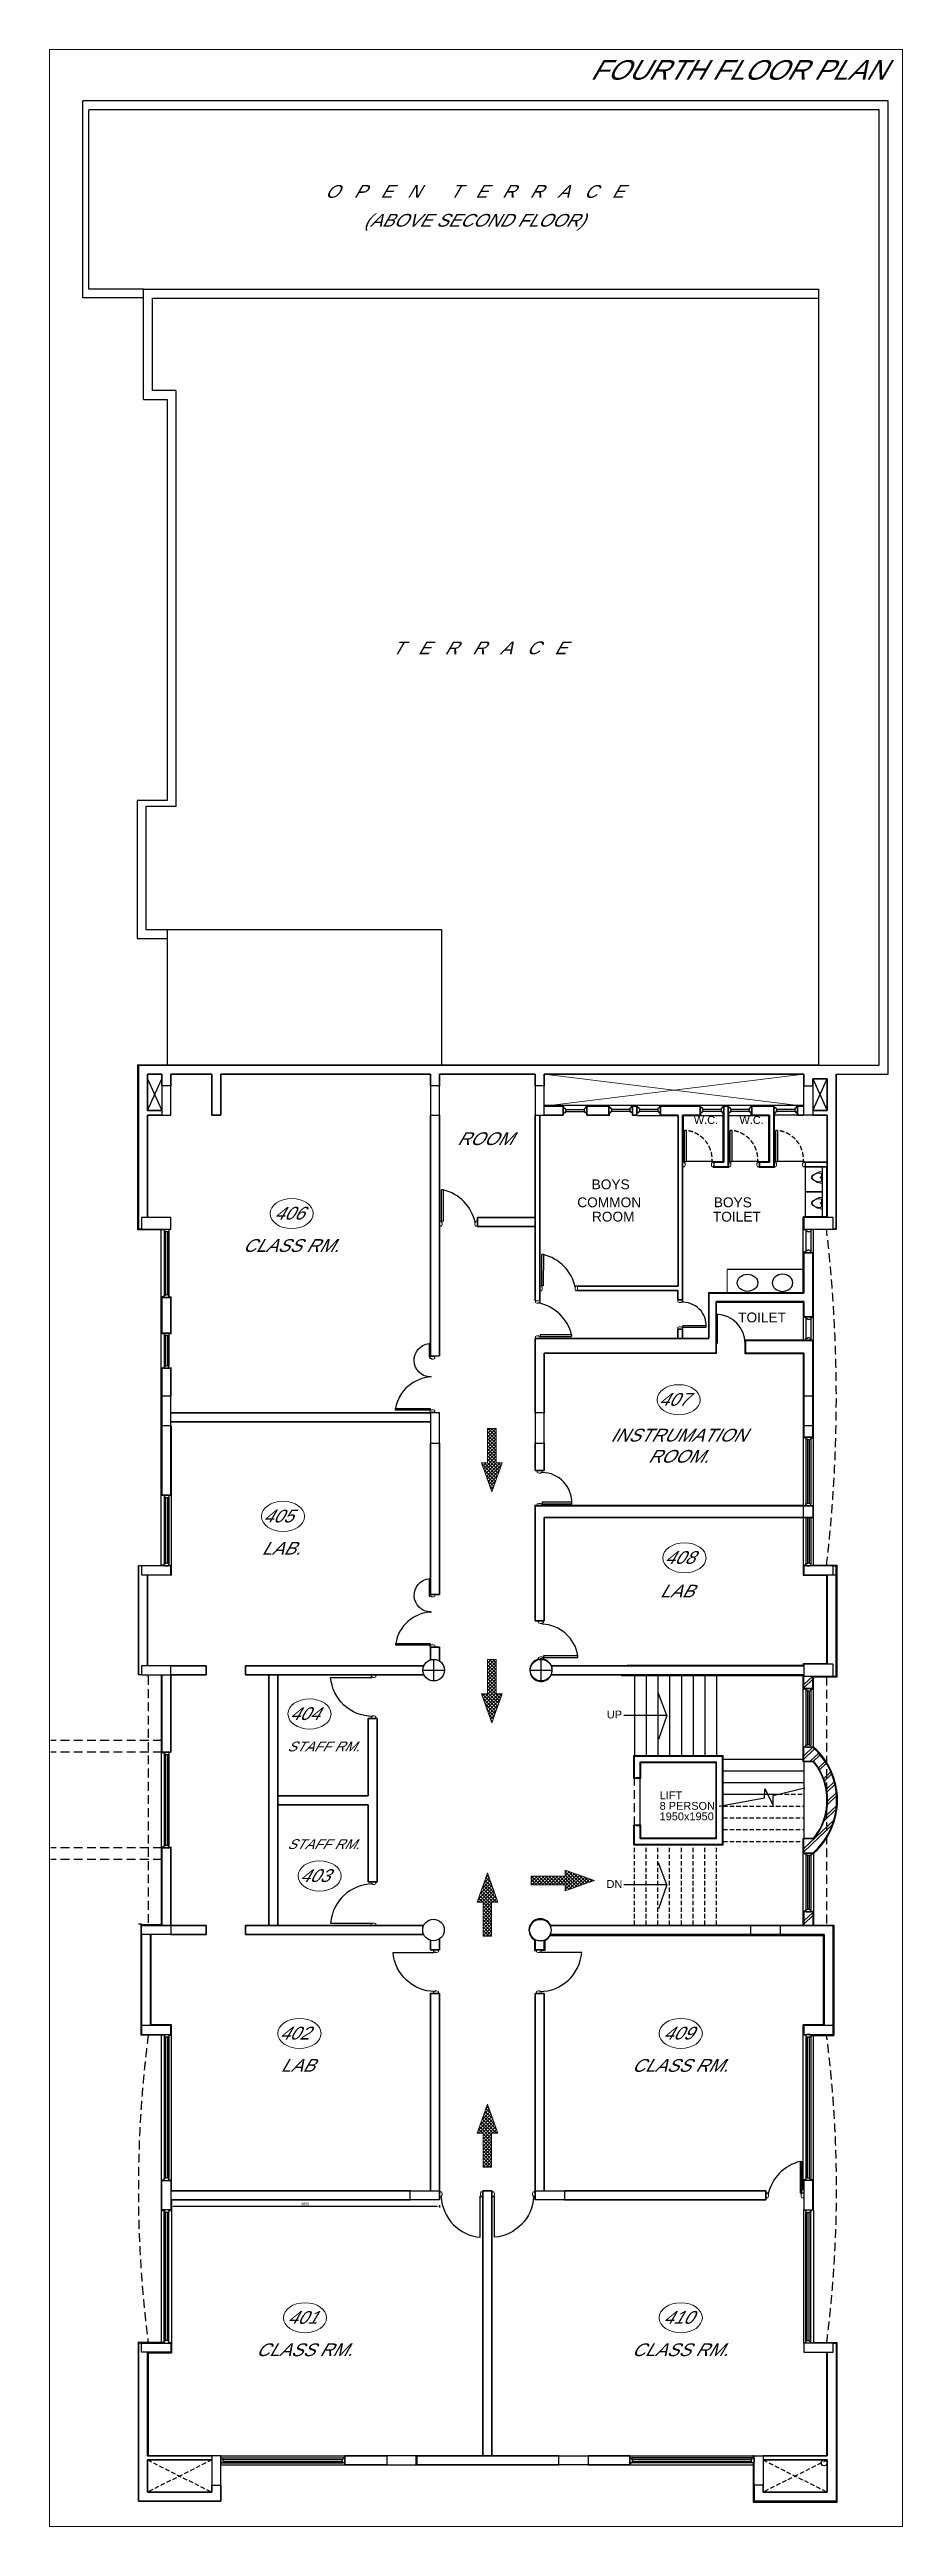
# Model space of a CAD drawing. Extents: x 681461 to 1380439, y -183990 to 19328.
# Drawn here: x 782817 to 804584, y -183990 to -120786 of the extents above; entities that cross this region are included whole.
import ezdxf
from ezdxf.enums import TextEntityAlignment as Align

# ---------------------------------------------------------------- set-up
doc = ezdxf.new("R2010")
doc.units = 0
doc.header["$LTSCALE"] = 900
doc.header["$MEASUREMENT"] = 0
doc.header["$PDMODE"] = 34
doc.linetypes.add('HIDDEN', pattern=[0.375, 0.25, -0.125])
doc.linetypes.add('HIDDEN2', pattern=[0.1875, 0.125, -0.0625])
doc.layers.get('DEFPOINTS').update_dxf_attribs({"color": 3, "linetype": 'CONTINUOUS'})
for name, color, linetype in [('1', 7, 'CONTINUOUS'), ('CL', 8, 'CONTINUOUS'), ('D&R FREAM', 16, 'CONTINUOUS'), ('DIM', 5, 'CONTINUOUS'), ('door', 163, 'CONTINUOUS'), ('FUR', 2, 'CONTINUOUS'), ('MISC', 7, 'CONTINUOUS'), ('PLA', 9, 'CONTINUOUS'), ('PLASTER LINE', 8, 'CONTINUOUS'), ('TEXT', 2, 'CONTINUOUS'), ('WALL', 1, 'CONTINUOUS'), ('win', 4, 'CONTINUOUS')]:
    doc.layers.add(name, color=color, linetype=linetype)
doc.layers.add('COL', color=6, linetype='CONTINUOUS', lineweight=25)
doc.layers.add('ELE', color=50, linetype='CONTINUOUS', lineweight=20)
doc.styles.add('ROMANS', font='arial.ttf')
doc.dimstyles.new('MSADIM', dxfattribs={"dimscale": 25, "dimtxt": 2.5, "dimasz": 2.5, "dimexe": 1.2, "dimexo": 1, "dimgap": 1, "dimtad": 1, "dimdec": 0, "dimzin": 1, "dimdsep": 46, "dimtxsty": 'ROMANS', "dimcen": 0, "dimclrd": 3, "dimclrt": 6, "dimadec": 0, "dimazin": 0, "dimtfac": 1, "dimtdec": 0, "dimtofl": 0, "dimtmove": 0, "dimatfit": 3, "dimfxl": 1, "dimtvp": 0.1, "dimtolj": 1, "dimtzin": 1, "dimarcsym": 2})

msp = doc.modelspace()

# ---------------------------------------------------------------- texts
at = {"layer": 'COL', "color": 2, "style": 'ROMANS'}
for s, p in [('UP', (797233.3, -163272.4)), ('DN', (797233.3, -167597.4))]:
    msp.add_text(s, height=200, dxfattribs=at).set_placement(p, align=Align.MIDDLE)
at = {"layer": 'COL', "color": 7, "style": 'ROMANS'}
for s, p in [('8 PERSON', (798385.9, -165702.3)), ('LIFT', (798385.9, -165434))]:
    msp.add_text(s, height=200, dxfattribs=at).set_placement(p)
at = {"layer": 'COL', "color": 3, "style": 'ROMANS'}
msp.add_text('1950x1950', height=200, dxfattribs=at).set_placement((798385.9, -165970.5))
at = {"layer": 'TEXT', "color": 6, "style": 'ROMANS', "oblique": 30}
msp.add_text('FOURTH FLOOR PLAN', height=500, dxfattribs=at).set_placement((796609.6, -121556))
at = {"layer": 'TEXT', "color": 0, "style": 'ROMANS', "oblique": 30}
for s, height, p in [('O   P   E   N      T   E   R   R   A   C   E', 325, (793649.1, -124406.6)), ('(ABOVE SECOND FLOOR)', 325, (793649.1, -125183.6)), ('  T   E   R   R   A   C   E', 325, (793649.1, -136053.6)), ('ROOM', 325, (793920.2, -148577.7)), ('CLASS RM.', 325, (788969.2, -151303.7)), ('INSTRUMATION', 325, (798856.2, -156142.7)), ('ROOM.', 325, (798856.2, -156682.7)), ('  LAB.', 325, (788592.7, -159030.7)), ('LAB', 325, (798817.2, -160122.7)), ('STAFF RM.', 250, (789799.2, -164087.4)), ('STAFF RM.', 250, (789799.2, -166578.7)), ('  LAB', 325, (789012.2, -172225.7)), ('CLASS RM.', 325, (798898.2, -172225.7)), ('CLASS RM.', 325, (789309.2, -179480.7)), ('CLASS RM.', 325, (798898.2, -179480.7))]:
    msp.add_text(s, height=height, dxfattribs=at).set_placement(p, align=Align.MIDDLE)
at = {"layer": 'TEXT', "color": 7, "style": 'ROMANS'}
for p in [(799569.2, -148100.8), (800734.2, -148100.8)]:
    msp.add_text('W.C.', height=200, dxfattribs=at).set_placement(p, align=Align.MIDDLE)
at = {"layer": 'TEXT', "color": 0, "style": 'ROMANS'}
for s, p in [('BOYS', (797137.2, -149743.2)), ('COMMON ', (797148.2, -150201.2)), ('BOYS', (800254.2, -150201.2)), ('ROOM', (797202.6, -150567.2)), (' TOILET', (800308.6, -150567.2)), ('TOILET', (801001.3, -153138.8))]:
    msp.add_text(s, height=250, dxfattribs=at).set_placement(p, align=Align.MIDDLE)
at = {"layer": 'TEXT', "color": 4, "style": 'ROMANS', "oblique": 30}
for s, p in [('406', (788923.2, -150479.7)), ('407', (798740.2, -155230.7)), ('405', (788642.7, -158206.7)), ('408', (798888.2, -159264.7)), ('404', (789318.2, -163248.7)), ('403', (789576.2, -167382.7)), ('402', (789062.2, -171401.7)), ('409', (798852.2, -171401.7)), ('401', (789263.2, -178656.7)), ('410', (798852.2, -178656.7))]:
    msp.add_text(s, height=325, dxfattribs=at).set_placement(p, align=Align.MIDDLE)

# ---------------------------------------------------------------- blocks, each defined once
blk = doc.blocks.new('REDFRAME')
at = {"layer": '1', "linetype": 'ByBlock', "lineweight": 13}
for p, q in [((-95, 0), (-95, -15)), ((-95, 0), (0, 0)), ((0, 0), (0, -15)), ((-110, -15), (-110, -50)), ((-110, -15), (-95, -15)), ((-110, -15), (-110, -50)), ((-72, -50), (-110, -50)), ((-72, -50), (-72, -65)), ((-22, -65), (-72, -65)), ((-22, -65), (15, -50)), ((0, -15), (15, -15)), ((15, -15), (15, -50))]:
    blk.add_line(p, q, dxfattribs=at)
blk = doc.blocks.new('A$C271A56B4')
at = {"layer": '1', "lineweight": 0}
for p, q in [((166, 304), (41, 233)), ((166, 21), (41, 92)), ((146, 274), (49, 219)), ((146, 51), (49, 106)), ((240, 284), (186, 284)), ((240, 41), (186, 41)), ((292, 325), (246, 325)), ((292, 0), (246, 0)), ((305, 163), (248, 163)), ((280, 244), (280, 81)), ((305, 12), (305, 313))]:
    blk.add_line(p, q, dxfattribs=at)
blk.add_circle((264, 163), 16.2, dxfattribs=at)
for centre, radius, start, end in [((81, 163), 81.2, 119.55192, 240.44808), ((81, 163), 65, 119.55192, 240.44808), ((186, 203), 81.2, 90, 119.55192), ((186, 122), 81.2, 240.44808, 270), ((246, 163), 162, 90, 119.55192), ((246, 163), 162, 240.44808, 270), ((240, 244), 40.6, 0, 90), ((240, 81), 40.6, 270, 0), ((292, 313), 12.2, 360, 90), ((292, 12), 12.2, 270, 360)]:
    blk.add_arc(centre, radius, start, end, dxfattribs=at)
blk = doc.blocks.new('*D40')
at = {"layer": 'DEFPOINTS', "color": 0, "linetype": 'ByBlock', "lineweight": 9, "ltscale": 1.25}
for p in [(785916, -175653), (792771, -175653), (792771, -175819)]:
    blk.add_point(p, dxfattribs=at)
at = {"layer": 'door', "color": 0, "linetype": 'ByBlock', "lineweight": -2, "ltscale": 1.25}
for p, q in [((785916, -175794), (785916, -175849)), ((792771, -175794), (792771, -175849))]:
    blk.add_line(p, q, dxfattribs=at)
at = {"layer": 'door', "color": 3, "linetype": 'ByBlock', "lineweight": -2, "ltscale": 1.25}
blk.add_line((785979, -175819), (792709, -175819), dxfattribs=at)
at = {"layer": 'door', "color": 3, "linetype": 'ByBlock', "lineweight": 9, "ltscale": 1.25}
for points in [[(785979, -175809), (785979, -175829), (785916, -175819)], [(792709, -175809), (792709, -175829), (792771, -175819)]]:
    blk.add_solid(points, dxfattribs=at)
at = {"layer": 'door', "color": 6, "linetype": 'ByBlock', "lineweight": 13, "ltscale": 1.25, "insert": (789344, -175762), "char_height": 62.5, "attachment_point": 5, "style": 'ROMANS'}
blk.add_mtext('\\A1;6855', dxfattribs=at)

# ---------------------------------------------------------------- dimensions: what is measured, and where the dimension line sits
at = {"layer": 'door', "color": 222, "linetype": 'ByBlock', "lineweight": 13, "ltscale": 1.25}
dim = msp.add_linear_dim(base=(792771.1, -175819), p1=(785916.1, -175652.9), p2=(792771.1, -175652.9), dimstyle='MSADIM', override={"dimfxlon": 1}, dxfattribs=at)
dim.commit()
dim.dimension.update_dxf_attribs({"geometry": '*D40', "text_midpoint": (789343.6, -175762)})

# ---------------------------------------------------------------- hatches: boundary and pattern name
at = {"layer": 'door', "linetype": 'ByBlock', "lineweight": 13, "ltscale": 1.25}
h = msp.add_hatch(dxfattribs=at)
h.set_pattern_fill('ANSI37', color=3, scale=500)
h.set_pattern_definition([(45, (87313.657, 61.05), (-44.194174, 44.194174), []), (135, (87313.657, 61.05), (-44.194174, -44.194174), [])])
h.paths.add_polyline_path([(794212.7, -156845.5), (794212.7, -155974.5), (793996.7, -155974.5), (793996.7, -156845.5), (793841.7, -156845.5), (794104.7, -157590.5), (794367.7, -156845.5)])
h = msp.add_hatch(dxfattribs=at)
h.set_pattern_fill('ANSI37', color=3, scale=500)
h.set_pattern_definition([(45, (87313.657, 5956.05), (-44.194174, 44.194174), []), (135, (87313.657, 5956.05), (-44.194174, -44.194174), [])])
h.paths.add_polyline_path([(794212.7, -162740.5), (794212.7, -161869.5), (793996.7, -161869.5), (793996.7, -162740.5), (793841.7, -162740.5), (794104.7, -163485.5), (794367.7, -162740.5)])
h = msp.add_hatch(dxfattribs=at)
h.set_pattern_fill('ANSI37', color=3, scale=500)
h.set_pattern_definition([(45, (87200.147, 6071.05), (-44.194174, 44.194174), []), (135, (87200.147, 6071.05), (-44.194174, -44.194174), [])])
h.paths.add_polyline_path([(794099.1, -168060), (794254.1, -168060), (793991.1, -167315), (793728.1, -168060), (793883.1, -168060), (793883.1, -168931), (794099.1, -168931)])
h = msp.add_hatch(dxfattribs=at)
h.set_pattern_fill('ANSI37', color=3, scale=500, angle=-90)
h.set_pattern_definition([(315, (970110.657, 539284.05), (44.194174, 44.194174), []), (45, (970110.657, 539284.05), (-44.194174, 44.194174), [])])
h.paths.add_polyline_path([(795979.7, -167615), (795979.7, -167770), (796724.7, -167507), (795979.7, -167244), (795979.7, -167399), (795108.7, -167399), (795108.7, -167615)])
h = msp.add_hatch(dxfattribs=at)
h.set_pattern_fill('ANSI37', color=3, scale=500)
h.set_pattern_definition([(45, (87200.147, 176.05), (-44.194174, 44.194174), []), (135, (87200.147, 176.05), (-44.194174, -44.194174), [])])
h.paths.add_polyline_path([(794099.1, -173955), (794254.1, -173955), (793991.1, -173210), (793728.1, -173955), (793883.1, -173955), (793883.1, -174826), (794099.1, -174826)])

# ---------------------------------------------------------------- linework, layer by layer
at = {"layer": 'CL', "ltscale": 1.25}
for p, q in [((801901.1, -147977.7), (801301.1, -147977.7)), ((801316.1, -147910.2), (801316.1, -147992.7))]:
    msp.add_line(p, q, dxfattribs=at)
at = {"layer": 'COL', "color": 6}
msp.add_lwpolyline([(802066.1, -147227.7), (802296.1, -147227.7), (802296.1, -147977.7), (802066.1, -147977.7)], close=True, dxfattribs=at)
at = {"layer": 'COL'}
for points in [[(785166.1, -168657.7), (785916.1, -168657.7), (785916.1, -168887.7), (785166.1, -168887.7)], [(785166.1, -171437.9), (785916.1, -171437.9), (785916.1, -171207.9), (785166.1, -171207.9)], [(802066.1, -171437.9), (802816.1, -171437.9), (802816.1, -171207.9), (802066.1, -171207.9)], [(802296.1, -175912.9), (802296.1, -175162.9), (802066.1, -175162.9), (802066.1, -175912.9)], [(787186.1, -182937.9), (787186.1, -182187.9), (786956.1, -182187.9), (786956.1, -182937.9)], [(791422.7, -182187.9), (791422.7, -182417.9), (792172.7, -182417.9), (792172.7, -182187.9)], [(796562.7, -182187.9), (796562.7, -182417.9), (795812.7, -182417.9), (795812.7, -182187.9)], [(800796.1, -182187.7), (801026.1, -182187.7), (801026.1, -182939.7), (800796.1, -182939.7)]]:
    msp.add_lwpolyline(points, close=True, dxfattribs=at)
at = {"layer": 'COL', "ltscale": 500}
msp.add_lwpolyline([(800716.1, -168658.2), (801466.1, -168658.2), (801466.1, -168887.7), (800716.1, -168887.7)], close=True, dxfattribs=at)
at = {"layer": 'COL', "color": 6, "ltscale": 500}
for points in [[(785686.1, -175162.9), (785916.1, -175162.9), (785916.1, -175912.9), (785686.1, -175912.9)], [(792021.1, -175422.9), (792771.1, -175422.9), (792771.1, -175652.9), (792021.1, -175652.9)], [(795211.1, -175422.9), (795961.1, -175422.9), (795961.1, -175652.9), (795211.1, -175652.9)]]:
    msp.add_lwpolyline(points, close=True, dxfattribs=at)
at = {"layer": 'COL'}
for centre in [(792614.5, -168769.7), (795341.5, -168772.9)]:
    msp.add_circle(centre, 275, dxfattribs=at)
at = {"layer": 'D&R FREAM', "color": 16, "linetype": 'ByBlock'}
for p, q in [((802118.6, -150902.7), (802118.6, -150937.7)), ((802118.6, -150902.7), (802118.6, -150937.7)), ((802118.6, -150902.7), (802118.6, -150937.7)), ((802118.6, -150902.7), (802118.6, -150937.7)), ((802118.6, -150902.7), (802133.6, -150902.7)), ((802118.6, -150902.7), (802133.6, -150902.7)), ((802156.6, -150937.7), (802118.6, -150937.7)), ((802156.6, -150937.7), (802118.6, -150937.7)), ((802133.6, -150887.7), (802228.6, -150887.7)), ((802133.6, -150887.7), (802228.6, -150887.7)), ((802133.6, -150887.7), (802133.6, -150902.7)), ((802133.6, -150887.7), (802133.6, -150902.7)), ((802156.6, -150937.7), (802156.6, -150952.7)), ((802156.6, -150937.7), (802156.6, -150952.7)), ((802206.6, -150952.7), (802156.6, -150952.7)), ((802206.6, -150952.7), (802156.6, -150952.7)), ((802206.6, -150952.7), (802243.6, -150937.7)), ((802206.6, -150952.7), (802243.6, -150937.7)), ((802228.6, -150887.7), (802228.6, -150902.7)), ((802228.6, -150887.7), (802228.6, -150902.7)), ((802228.6, -150902.7), (802243.6, -150902.7)), ((802228.6, -150902.7), (802243.6, -150902.7)), ((802243.6, -150902.7), (802243.6, -150937.7)), ((802243.6, -150902.7), (802243.6, -150937.7)), ((802156.6, -151437.7), (802118.6, -151437.7)), ((802118.6, -151472.7), (802118.6, -151437.7)), ((802118.6, -151472.7), (802118.6, -151437.7)), ((802118.6, -151472.7), (802133.6, -151472.7)), ((802133.6, -151487.7), (802133.6, -151472.7)), ((802133.6, -151487.7), (802228.6, -151487.7)), ((802206.6, -151422.7), (802156.6, -151422.7)), ((802156.6, -151437.7), (802156.6, -151422.7)), ((802206.6, -151422.7), (802243.6, -151437.7)), ((802228.6, -151472.7), (802243.6, -151472.7)), ((802228.6, -151487.7), (802228.6, -151472.7)), ((802243.6, -151472.7), (802243.6, -151437.7)), ((802118.6, -153140.7), (802118.6, -153175.7)), ((802118.6, -153140.7), (802118.6, -153175.7)), ((802118.6, -153140.7), (802133.6, -153140.7)), ((802156.6, -153175.7), (802118.6, -153175.7)), ((802133.6, -153125.7), (802133.6, -153140.7)), ((802133.6, -153125.7), (802228.6, -153125.7)), ((802156.6, -153175.7), (802156.6, -153190.7)), ((802206.6, -153190.7), (802156.6, -153190.7)), ((802206.6, -153190.7), (802243.6, -153175.7)), ((802228.6, -153125.7), (802228.6, -153140.7)), ((802228.6, -153140.7), (802243.6, -153140.7)), ((802243.6, -153140.7), (802243.6, -153175.7)), ((802118.6, -153710.7), (802118.6, -153675.7)), ((802118.6, -153710.7), (802118.6, -153675.7)), ((802156.6, -153675.7), (802118.6, -153675.7)), ((802118.6, -153710.7), (802133.6, -153710.7)), ((802133.6, -153725.7), (802133.6, -153710.7)), ((802206.6, -153660.7), (802156.6, -153660.7)), ((802156.6, -153675.7), (802156.6, -153660.7)), ((802206.6, -153660.7), (802243.6, -153675.7)), ((802228.6, -153710.7), (802243.6, -153710.7)), ((802228.6, -153725.7), (802228.6, -153710.7)), ((802243.6, -153710.7), (802243.6, -153675.7))]:
    msp.add_line(p, q, dxfattribs=at)
at = {"layer": 'DIM', "ltscale": 500}
msp.add_circle((802583.4, -182368.9), 75, dxfattribs=at)
at = {"layer": 'door', "color": 7, "lineweight": 35, "ltscale": 1.25}
for p, q in [((785086.1, -150887.7), (785086.1, -146702.7)), ((785086.1, -146702.7), (785816.1, -146702.7)), ((785086.1, -146702.7), (795211.1, -146702.7)), ((785316.1, -147862.7), (785316.1, -146932.7)), ((785686.1, -146932.7), (785316.1, -146932.7)), ((785686.1, -147227.7), (785686.1, -146932.7)), ((785916.1, -147227.7), (785916.1, -146932.7)), ((786956.1, -146932.7), (785916.1, -146932.7)), ((786956.1, -147977.7), (786956.1, -146932.7)), ((787186.1, -146932.7), (792541.1, -146932.7)), ((787186.1, -147977.7), (787186.1, -146932.7)), ((792541.1, -146932.7), (792541.1, -147227.7)), ((792771.1, -147227.7), (792771.1, -146932.7)), ((792771.1, -146932.7), (795211.1, -146932.7)), ((795211.1, -146702.7), (802439.7, -146702.7)), ((795211.1, -146932.7), (795211.1, -147227.7)), ((802066.1, -146927.7), (795441.1, -146927.7)), ((795441.1, -147227.7), (795441.1, -146927.7)), ((802066.1, -147227.7), (802066.1, -146927.7)), ((802296.1, -147047.7), (802665.8, -147047.7)), ((802296.1, -147227.7), (802296.1, -147047.7)), ((802665.8, -147862.7), (802665.8, -147047.7)), ((802895.8, -150887.7), (802895.8, -146932.7)), ((785686.1, -147862.7), (785316.1, -147862.7)), ((795926.1, -147747.7), (795441.1, -147747.7)), ((795441.1, -147747.7), (795926.1, -147747.7)), ((795926.1, -147977.7), (795926.1, -147747.7)), ((796526.1, -147747.7), (796526.1, -147977.7)), ((796526.1, -147747.7), (797091.1, -147747.7)), ((797091.1, -147977.7), (797091.1, -147747.7)), ((797691.1, -147747.7), (797806.1, -147747.7)), ((797691.1, -147747.7), (797691.1, -147977.7)), ((797806.1, -147747.7), (797806.1, -147977.7)), ((798406.1, -147977.7), (798406.1, -147747.7)), ((798406.1, -147747.7), (799421.1, -147747.7)), ((799421.1, -147977.7), (799421.1, -147747.7)), ((800021.1, -149177.5), (800021.1, -147747.7)), ((800136.1, -147747.7), (800136.1, -149292.5)), ((800736.1, -147977.7), (800736.1, -147747.7)), ((800736.1, -147747.7), (801301.1, -147747.7)), ((801301.1, -147747.7), (801301.1, -149292.5)), ((801901.1, -147747.7), (801901.1, -147977.7)), ((802296.1, -147862.7), (802665.8, -147862.7)), ((785316.1, -150587.7), (785316.1, -147977.7)), ((785686.1, -147977.7), (785316.1, -147977.7)), ((786956.1, -147977.7), (787186.1, -147977.7)), ((792541.1, -150587.7), (792541.1, -147977.7)), ((792771.1, -150817.7), (792771.1, -147977.7)), ((795211.1, -152338.7), (795211.1, -147977.7)), ((795326.1, -152338.7), (795326.1, -147977.7)), ((795926.1, -147977.7), (795441.1, -147977.7)), ((797091.1, -147977.7), (796526.1, -147977.7)), ((797691.1, -147977.7), (797806.1, -147977.7)), ((798856.1, -147977.7), (798406.1, -147977.7)), ((798856.1, -147977.7), (798856.1, -152338.7)), ((798971.1, -147977.7), (798971.1, -152453.7)), ((799421.1, -147977.7), (798971.1, -147977.7)), ((801186.1, -147977.7), (800736.1, -147977.7)), ((801186.1, -149177.5), (801186.1, -147977.7)), ((802066.1, -147977.7), (801901.1, -147977.7)), ((802296.1, -147977.7), (802665.8, -147977.7)), ((802296.1, -147977.7), (802665.8, -147977.7)), ((802665.8, -150587.7), (802665.8, -147977.7)), ((799771.1, -149177.5), (800021.1, -149177.5)), ((799771.1, -149292.5), (800136.1, -149292.5)), ((800936.1, -149177.5), (801186.1, -149177.5)), ((800936.1, -149177.5), (800936.1, -149292.7)), ((800936.1, -149292.5), (801301.1, -149292.5)), ((802101.1, -149177.5), (802665.8, -149177.5)), ((802101.1, -149292.5), (802665.8, -149292.5)), ((785166.1, -150887.7), (785086.1, -150887.7)), ((792541.1, -154122.7), (792541.1, -150587.7)), ((792771.1, -154122.7), (792771.1, -150587.7)), ((792771.9, -150623.3), (792771.1, -150623.3)), ((793737.1, -150587.7), (795211.1, -150587.7)), ((793737.1, -150587.7), (793737.1, -150817.7)), ((793737.1, -150817.7), (795211.1, -150817.7)), ((802895.8, -150887.7), (802816.1, -150887.7)), ((802296.1, -151487.7), (802066.1, -151487.7)), ((802066.1, -151487.7), (802066.1, -151610.7)), ((802066.1, -151559.7), (802066.1, -152517.7)), ((802066.1, -151610.7), (802066.1, -151625.7)), ((802296.1, -151487.7), (802296.1, -153125.7)), ((785686.1, -153537.4), (785686.1, -152627.7)), ((785686.1, -152627.7), (785916.1, -152627.7)), ((785686.1, -152627.7), (785916.1, -152627.7)), ((785916.1, -153537.4), (785916.1, -152627.7)), ((795211.1, -152711.7), (795211.1, -152338.7)), ((795326.1, -152338.7), (795326.1, -152711.7)), ((796292.1, -152338.7), (798856.1, -152338.7)), ((796292.1, -152453.7), (798852.7, -152453.7)), ((798852.7, -152690.7), (798852.7, -152453.7)), ((798852.7, -152690.7), (798971.1, -152690.7)), ((798971.1, -152453.7), (798971.1, -152690.7)), ((799646.1, -152517.7), (799646.1, -153677.7)), ((802066.1, -152517.7), (799646.1, -152517.7)), ((802066.1, -152735.7), (799826.1, -152735.7)), ((799826.1, -152735.7), (799826.1, -154047.7)), ((802066.1, -152735.7), (802066.1, -153125.7)), ((785686.1, -153537.4), (785916.1, -153537.4)), ((798852.7, -153440.7), (798971.1, -153440.7)), ((798852.7, -153440.7), (798852.7, -153677.7)), ((798971.1, -153677.7), (798971.1, -153440.7)), ((802296.1, -153125.7), (802066.1, -153125.7)), ((795211.1, -155572.7), (795211.1, -153677.7)), ((797716.1, -153677.7), (795211.1, -153677.7)), ((795441.1, -155572.7), (795441.1, -154047.7)), ((795441.1, -154047.7), (799826.1, -154047.7)), ((799646.1, -153677.7), (797716.1, -153677.7)), ((802296.1, -153725.7), (800576.1, -153725.7)), ((800576.1, -153725.7), (800576.1, -154047.7)), ((800576.1, -154047.7), (802066.1, -154047.7)), ((802066.1, -155144.7), (802066.1, -154047.7)), ((802296.1, -155144.7), (802296.1, -153725.7)), ((785686.1, -155144.7), (785686.1, -154437.8)), ((785686.1, -154437.8), (785916.1, -154437.8)), ((785916.1, -155144.7), (785916.1, -154437.8)), ((785686.1, -157675), (785686.1, -155894.7)), ((785916.1, -155572.7), (792541.1, -155572.7)), ((785916.1, -155802.7), (792543.9, -155802.7)), ((785916.1, -157147.7), (785916.1, -155894.7)), ((802066.1, -155894.7), (802066.1, -156197.7)), ((802296.1, -155894.7), (802296.1, -156197.7)), ((792541.1, -156347.7), (792541.1, -160205.3)), ((792771.1, -156347.7), (792771.1, -160205.3)), ((795211.1, -156347.7), (795211.1, -157047.7)), ((795441.1, -156347.7), (795441.1, -157047.7)), ((802066.1, -156197.7), (802296.1, -156197.7)), ((785916.1, -157675), (785916.1, -157042.7)), ((795211.1, -157047.7), (795441.1, -157047.7)), ((785686.1, -157675), (785916.1, -157675)), ((795211.1, -157947.7), (802296.1, -157947.7)), ((795211.1, -157947.7), (795211.1, -160884.7)), ((795441.1, -158247.7), (797431.1, -158247.7)), ((795441.1, -158247.7), (795441.1, -160884.7)), ((797431.1, -158247.7), (802296.1, -158247.7)), ((785086.1, -162257.7), (785086.1, -159474.7)), ((785316.1, -162027.7), (785316.1, -159704.7)), ((802665.8, -161989.7), (802665.8, -159704.7)), ((802895.8, -162289.7), (802895.8, -159474.7)), ((792541.1, -160205.3), (792771.1, -160205.3)), ((795211.1, -160884.7), (795441.1, -160884.7)), ((792541.1, -161555.3), (792771.1, -161555.3)), ((792541.1, -161889.9), (792541.1, -161555.3)), ((792771.1, -161889.9), (792771.1, -161555.3)), ((785686.1, -162257.7), (785686.1, -164234.7)), ((785916.1, -162027.7), (786816.1, -162027.7)), ((785916.1, -162257.7), (786816.1, -162257.7)), ((785916.1, -164234.7), (785916.1, -162257.7)), ((786816.1, -162027.7), (786816.1, -162257.7)), ((787816.1, -162027.7), (792370, -162027.7)), ((787816.1, -162027.7), (787816.1, -162257.7)), ((787816.1, -162257.7), (792372.7, -162257.7)), ((788416.1, -168657.7), (788416.1, -162257.7)), ((788646.1, -168657.7), (788646.1, -162257.7)), ((795622.5, -162257.7), (802066.1, -162257.7)), ((795625.2, -162027.7), (802066.1, -162027.7)), ((790946.1, -165342.7), (790946.1, -163372.4)), ((791176.1, -163372.4), (790946.1, -163372.4)), ((791176.1, -167543.1), (791176.1, -163372.4)), ((785686.1, -164234.7), (785916.1, -164234.7)), ((790946.1, -165342.7), (788646.1, -165342.7)), ((790946.1, -165572.7), (788646.1, -165572.7)), ((790946.1, -167543.1), (790946.1, -165572.7)), ((785686.1, -166674.7), (785686.1, -168657.7)), ((785686.1, -166674.7), (785916.1, -166674.7)), ((785916.1, -168657.7), (785916.1, -166674.7)), ((791176.1, -167543.1), (790946.1, -167543.1)), ((785916.1, -168657.7), (786816.1, -168657.7)), ((786816.1, -168657.7), (786816.1, -168887.7)), ((787816.1, -168657.7), (792363.4, -168657.7)), ((787816.1, -168657.7), (787816.1, -168887.7)), ((795591.2, -168657.7), (800716.1, -168657.7)), ((801466.1, -168657.7), (802066.1, -168657.7)), ((802029, -168657.7), (802816.1, -168657.7)), ((802816.1, -168657.7), (802816.1, -171207.9)), ((785166.1, -168887.7), (785166.1, -171207.9)), ((785396.1, -171207.9), (785396.1, -168887.7)), ((785916.1, -168887.7), (786816.1, -168887.7)), ((787816.1, -168887.7), (792366.1, -168887.7)), ((792541.1, -169034.8), (792541.1, -169276.7)), ((792541.1, -169276.7), (792771.1, -169276.7)), ((792771.1, -168995.8), (792771.1, -169276.7)), ((795211.1, -169015.1), (795211.1, -169276.7)), ((795211.1, -169276.7), (795441.1, -169276.7)), ((795441.1, -169029.2), (795441.1, -169276.7)), ((795591.4, -168887.7), (800716.1, -168887.7)), ((801466.1, -168887.7), (802586.1, -168887.7)), ((802586.1, -171207.9), (802586.1, -168887.7)), ((792541.1, -170391.4), (792541.1, -175422.9)), ((792771.1, -170391.4), (792541.1, -170391.4)), ((792771.1, -170391.4), (792771.1, -175422.9)), ((795211.1, -175422.9), (795211.1, -170391.4)), ((795211.1, -170391.4), (795441.1, -170391.4)), ((795441.1, -175422.9), (795441.1, -170391.4)), ((785916.1, -175422.9), (792021.1, -175422.9)), ((785916.1, -175652.9), (792021.1, -175652.9)), ((792771.1, -175422.9), (792771.1, -175652.9)), ((793876.1, -175422.9), (793876.1, -182187.9)), ((793876.1, -175422.9), (794106.1, -175422.9)), ((794106.1, -175422.9), (794106.1, -182187.9)), ((795211.1, -175422.9), (795211.1, -175652.9)), ((795961.1, -175422.9), (801100.1, -175422.9)), ((795961.1, -175652.9), (801100.1, -175652.9)), ((801100.1, -175422.9), (801100.1, -175652.9)), ((802065.4, -175417.3), (802066.1, -175417.3)), ((785086.1, -179312.9), (785086.1, -183347.9)), ((802896.1, -183347.9), (802896.1, -179312.9)), ((785316.1, -179542.9), (785316.1, -182187.9)), ((802666.1, -182187.9), (802666.1, -179542.9)), ((786956.1, -182187.9), (785316.1, -182187.9)), ((785316.1, -182287.9), (785316.1, -183117.9)), ((786956.1, -182287.9), (785316.1, -182287.9)), ((790356.1, -182187.9), (790356.1, -182417.9)), ((791422.7, -182187.9), (790356.1, -182187.9)), ((791422.7, -182417.9), (790356.1, -182417.9)), ((792172.7, -182187.9), (795812.7, -182187.9)), ((792172.7, -182417.9), (795812.7, -182417.9)), ((796562.7, -182187.9), (797626.1, -182187.8)), ((796562.7, -182417.7), (797626.1, -182417.7)), ((797626.1, -182187.8), (797626.1, -182417.9)), ((801026.1, -182187.9), (802666.1, -182187.9)), ((801026.1, -182287.9), (802666.1, -182287.9)), ((802666.1, -183117.9), (802666.1, -182287.9)), ((786956.1, -183117.9), (785316.1, -183117.9)), ((786956.1, -182937.9), (786956.1, -183117.9)), ((787186.1, -182937.9), (787186.1, -183347.9)), ((800796.1, -182939.7), (800796.1, -183347.9)), ((801026.1, -182939.7), (801026.1, -183117.9)), ((801026.1, -183117.9), (802666.1, -183117.9)), ((787186.1, -183347.9), (785086.1, -183347.9)), ((800796.1, -183347.9), (802896.1, -183347.9))]:
    msp.add_line(p, q, dxfattribs=at)
at = {"layer": 'door'}
for p, q in [((799022.3, -149169.1), (799023.4, -148369.1)), ((799064, -148369.1), (799023.4, -148369.1)), ((799064, -148369.1), (799062.9, -149169.1)), ((800187.3, -149169.1), (800188.4, -148369.1)), ((800229, -148369.1), (800188.4, -148369.1)), ((800229, -148369.1), (800227.9, -149169.1)), ((801352.3, -149169.1), (801353.4, -148369.1)), ((801394, -148369.1), (801353.4, -148369.1)), ((801394, -148369.1), (801392.9, -149169.1)), ((799062.9, -149169.1), (799022.3, -149169.1)), ((800227.9, -149169.1), (800187.3, -149169.1)), ((801392.9, -149169.1), (801352.3, -149169.1)), ((792862.9, -150682.9), (792822.3, -150682.9)), ((795417.9, -152333.9), (795377.3, -152333.9)), ((795339.7, -153586), (795339.7, -153626.6)), ((801974.4, -175476.8), (802015, -175476.8))]:
    msp.add_line(p, q, dxfattribs=at)
at = {"layer": 'door', "color": 222, "linetype": 'ByBlock', "lineweight": 13, "ltscale": 1.25}
for p, q in [((800111.1, -151917.7), (800111.1, -152502.9)), ((795326.1, -152711.7), (795211.1, -152711.7)), ((796292.1, -152453.7), (796292.1, -152338.7))]:
    msp.add_line(p, q, dxfattribs=at)
at = {"layer": 'door', "color": 1, "ltscale": 1.25}
for p, q in [((799841.9, -153802.5), (799841.9, -153058.5)), ((799862.1, -153802.5), (799862.1, -153059.4))]:
    msp.add_line(p, q, dxfattribs=at)
at = {"layer": 'door', "color": 4, "linetype": 'ByBlock', "ltscale": 1.25}
for p, q in [((792541.1, -154122.7), (792771.1, -154122.7)), ((802296.1, -157947.7), (802296.1, -158247.7)), ((792346.1, -162139.7), (792896.1, -162139.7)), ((792621.1, -162414.7), (792621.1, -161864.7)), ((795086.1, -162139.7), (795636.1, -162139.7)), ((795361.1, -162414.7), (795361.1, -161864.7))]:
    msp.add_line(p, q, dxfattribs=at)
at = {"layer": 'door', "color": 3, "linetype": 'ByBlock', "lineweight": 13, "ltscale": 1.25}
for p, q in [((793996.7, -156845.5), (793996.7, -155974.5)), ((794212.7, -155974.5), (793996.7, -155974.5)), ((794212.7, -156845.5), (794212.7, -155974.5)), ((794104.7, -157590.5), (793841.7, -156845.5)), ((793996.7, -156845.5), (793841.7, -156845.5)), ((794104.7, -157590.5), (794367.7, -156845.5)), ((794367.7, -156845.5), (794212.7, -156845.5)), ((793996.7, -162740.5), (793996.7, -161869.5)), ((794212.7, -161869.5), (793996.7, -161869.5)), ((794212.7, -162740.5), (794212.7, -161869.5)), ((794104.7, -163485.5), (793841.7, -162740.5)), ((793996.7, -162740.5), (793841.7, -162740.5)), ((794104.7, -163485.5), (794367.7, -162740.5)), ((794367.7, -162740.5), (794212.7, -162740.5)), ((793991.1, -167315), (793728.1, -168060)), ((793991.1, -167315), (794254.1, -168060)), ((795979.7, -167399), (795108.7, -167399)), ((795108.7, -167615), (795108.7, -167399)), ((796724.7, -167507), (795979.7, -167244)), ((795979.7, -167399), (795979.7, -167244)), ((793883.1, -168060), (793728.1, -168060)), ((793883.1, -168060), (793883.1, -168931)), ((794254.1, -168060), (794099.1, -168060)), ((794099.1, -168060), (794099.1, -168931)), ((795979.7, -167615), (795108.7, -167615)), ((796724.7, -167507), (795979.7, -167770)), ((795979.7, -167770), (795979.7, -167615)), ((794099.1, -168931), (793883.1, -168931)), ((793991.1, -173210), (793728.1, -173955)), ((793991.1, -173210), (794254.1, -173955)), ((793883.1, -173955), (793728.1, -173955)), ((793883.1, -173955), (793883.1, -174826)), ((794254.1, -173955), (794099.1, -173955)), ((794099.1, -173955), (794099.1, -174826)), ((794099.1, -174826), (793883.1, -174826))]:
    msp.add_line(p, q, dxfattribs=at)
at = {"layer": 'door', "color": 222, "linetype": 'ByBlock', "lineweight": 13, "ltscale": 1.25}
msp.add_lwpolyline([(782816.7, -120785.9), (804583.7, -120785.9), (804583.7, -183990), (782816.7, -183990)], close=True, dxfattribs=at)
at = {"layer": 'door', "linetype": 'HIDDEN2'}
for centre in [(798985.7, -149107), (800150.7, -149107), (801315.7, -149107)]:
    msp.add_arc(centre, 742, 352.361759, 83.936018, dxfattribs=at)
at = {"layer": 'door', "color": 1, "ltscale": 1.25}
msp.add_arc((799821.9, -153802.5), 744.3, 359.999994, 88.460121, dxfattribs=at)
at = {"layer": 'door', "color": 4, "linetype": 'ByBlock', "lineweight": 9, "ltscale": 1.25}
for centre in [(788996.7, -150488), (798872.7, -155239), (788775.2, -158215), (799020.7, -159273), (789450.7, -163257), (789708.7, -167391), (789194.7, -171410), (798925.7, -171410), (789336.7, -178665), (798925.7, -178665)]:
    msp.add_ellipse(centre, major_axis=(-551, 0), ratio=0.6969147, dxfattribs=at)
at = {"layer": 'door', "color": 4, "linetype": 'ByBlock', "ltscale": 1.25}
msp.add_ellipse((800629.5, -152255), major_axis=(-262.5, 0), ratio=0.8305104, start_param=-1.5707963, end_param=4.712389, dxfattribs=at)
at = {"layer": 'door', "color": 4, "linetype": 'ByBlock', "ltscale": 1.25, "extrusion": (0, 0, -1)}
msp.add_ellipse((801522.8, -152255), major_axis=(262.5, 0), ratio=0.8305104, start_param=-1.5707963, end_param=4.712389, dxfattribs=at)
at = {"layer": 'ELE'}
for p, q in [((802066.1, -146927.7), (795441.1, -147747.7)), ((795441.5, -146927.7), (802066.1, -147747.7))]:
    msp.add_line(p, q, dxfattribs=at)
at = {"layer": 'FUR', "color": 2}
for p, q in [((799904.9, -165609.6), (801062, -165400.4)), ((801062, -165400.4), (801067.3, -165171.6)), ((801067.3, -165171.6), (801280.7, -165581.8)), ((801280.7, -165338.7), (802092.9, -165139.4)), ((801280.7, -165581.8), (801280.7, -165338.7))]:
    msp.add_line(p, q, dxfattribs=at)
at = {"layer": 'MISC', "color": 1, "linetype": 'HIDDEN2'}
for p, q in [((801406.9, -165307.7), (802066.1, -165307.7)), ((800006.1, -165607.7), (802066.1, -165607.7)), ((800006.1, -165907.7), (802066.1, -165907.7)), ((800006.1, -166207.7), (802066.1, -166207.7)), ((797741.1, -168642.7), (797741.1, -166597.7)), ((798041.1, -168642.7), (798041.1, -166597.7)), ((798341.1, -168642.7), (798341.1, -166597.7)), ((798641.1, -168642.7), (798641.1, -166597.7)), ((798941.1, -168642.7), (798941.1, -166597.7)), ((799241.1, -168642.7), (799241.1, -166597.7)), ((799541.1, -168642.7), (799541.1, -166597.7)), ((799841.1, -168642.7), (799841.1, -166597.7)), ((800006.1, -166507.7), (802051.1, -166507.7))]:
    msp.add_line(p, q, dxfattribs=at)
at = {"layer": 'PLA'}
for p, q in [((785146.1, -168637.7), (785146.1, -171452.9)), ((785666.1, -168637.7), (785146.1, -168637.7)), ((785411.1, -171192.9), (785411.1, -168902.7)), ((795196.1, -169023.9), (795196.1, -169291.7)), ((795196.1, -169291.7), (795241.1, -169291.7)), ((795456.1, -169291.7), (795366.1, -169291.7)), ((795456.1, -169036.1), (795456.1, -169291.7)), ((785931.1, -175407.9), (785931.1, -171192.9)), ((785738.6, -171452.9), (785146.1, -171452.9)), ((785666.1, -171452.9), (785666.1, -175147.9)), ((785863.6, -171452.9), (785931.1, -171452.9)), ((785666.1, -175147.9), (785738.6, -175147.9)), ((785863.6, -175147.9), (785931.1, -175147.9)), ((785931.1, -175667.9), (785931.1, -179297.9)), ((785666.1, -175927.9), (785666.1, -179297.9)), ((802316.1, -175927.9), (802316.1, -179297.9))]:
    msp.add_line(p, q, dxfattribs=at)
at = {"layer": 'PLA', "linetype": 'ByBlock'}
for p, q in [((795600.6, -168642.7), (802836.1, -168642.7)), ((802836.1, -168642.7), (802836.1, -171457.9)), ((795596.5, -168907.7), (802566.1, -168907.7)), ((802566.1, -171192.9), (802566.1, -168907.7)), ((802051.1, -175407.9), (802051.1, -171192.9)), ((802566.1, -171192.9), (802051.1, -171192.9)), ((802118.6, -171452.9), (802051.1, -171452.9)), ((802243.6, -171457.9), (802836.1, -171457.9)), ((802316.1, -175927.9), (802316.1, -171457.9)), ((802118.6, -175147.9), (802051.1, -175147.9)), ((802316.1, -175147.9), (802243.6, -175147.9)), ((802316.1, -179297.9), (802916.1, -179297.9)), ((802916.1, -183367.9), (802916.1, -179297.9)), ((802651.1, -182172.7), (802651.1, -179557.9)), ((800776.1, -183367.9), (802916.1, -183367.9))]:
    msp.add_line(p, q, dxfattribs=at)
at = {"layer": 'PLA', "color": 8, "linetype": 'ByBlock'}
for p, q in [((785666.1, -175147.9), (785666.1, -175927.9)), ((785666.1, -175927.9), (785738.6, -175927.9)), ((785863.6, -175927.9), (785931.1, -175927.9))]:
    msp.add_line(p, q, dxfattribs=at)
at = {"layer": 'PLA', "color": 8}
msp.add_line((785931.1, -175927.9), (785931.1, -175667.9), dxfattribs=at)
at = {"layer": 'PLA', "color": 6, "ltscale": 500}
for points in [[(785166.1, -179312.9), (785916.1, -179312.9), (785916.1, -179542.9), (785166.1, -179542.9)], [(802816.1, -179312.9), (802066.1, -179312.9), (802066.1, -179542.9), (802816.1, -179542.9)]]:
    msp.add_lwpolyline(points, close=True, dxfattribs=at)
at = {"layer": 'PLA', "linetype": 'ByBlock'}
msp.add_arc((795341.5, -168772.9), 290, 26.681609, 239.925917, dxfattribs=at)
at = {"layer": 'PLA'}
msp.add_arc((795341.5, -168769.7), 290, 293.292943, 331.584609, dxfattribs=at)
at = {"layer": 'PLASTER LINE', "color": 8, "linetype": 'ByBlock'}
for p, q in [((802041.1, -150587.7), (802041.1, -151610.7)), ((802041.1, -151584.7), (802041.1, -152502.9)), ((802118.6, -153140.7), (802051.1, -153140.7)), ((802243.6, -153140.7), (802316.1, -153140.7))]:
    msp.add_line(p, q, dxfattribs=at)
at = {"layer": 'PLASTER LINE', "color": 8}
for p, q in [((802118.6, -151472.7), (802041.1, -151472.7)), ((802228.6, -151472.7), (802321.1, -151472.7))]:
    msp.add_line(p, q, dxfattribs=at)
at = {"layer": 'WALL', "color": 8, "linetype": 'ByBlock'}
for p, q in [((804217.5, -122096.5), (783666.1, -122096.5)), ((783666.1, -127123.3), (783666.1, -122096.5)), ((803987.5, -122326.5), (783816.1, -122326.5)), ((783816.1, -126897.7), (783816.1, -122326.5)), ((803986.1, -146702.7), (803987.5, -122326.5)), ((804216.1, -146932.7), (804217.5, -122096.5)), ((785216.1, -126897.7), (783816.1, -126897.7)), ((785216.1, -126897.7), (802439.7, -126897.1)), ((802439.7, -126897.1), (802439.7, -146702.7)), ((785216.1, -127123.3), (783666.1, -127123.3)), ((785446.1, -127127.7), (802439.7, -127127.1)), ((786041.1, -129487.7), (786041.1, -140097.7)), ((785216.1, -129712.7), (785816.1, -129712.7)), ((785816.1, -129712.7), (785816.1, -139947.7)), ((785056.3, -139947.7), (785056.1, -143473.3)), ((785816.1, -139947.7), (785056.3, -139947.7)), ((785271.3, -140097.7), (785271.1, -143243.3)), ((786041.1, -140097.7), (785271.3, -140097.7)), ((785271.1, -143243.3), (785816.1, -143243.3)), ((785816.1, -143243.3), (785816.1, -146702.7)), ((785816.1, -143243.3), (792816.1, -143243.3)), ((792816.1, -143243.3), (792816.1, -146702.7)), ((785056.1, -143473.3), (785816.1, -143473.3)), ((802439.7, -146702.7), (803986.1, -146702.7)), ((802895.8, -146932.7), (804216.1, -146932.7)), ((795941.1, -147796.4), (795941.1, -147732.7)), ((797106.1, -147785.2), (797106.1, -147732.7)), ((797821.1, -147785.2), (797821.1, -147732.7)), ((797821.1, -147785.2), (797821.1, -147747.7)), ((798391.1, -147785.2), (798391.1, -147732.7)), ((799436.1, -147785.2), (799436.1, -147732.7)), ((799436.1, -147992.7), (799436.1, -147895.2)), ((800006.1, -147785.2), (800006.1, -147732.7)), ((800151.1, -147785.2), (800151.1, -147732.7)), ((800721.1, -147785.2), (800721.1, -147732.7)), ((800721.1, -147992.7), (800721.1, -147895.2)), ((801316.1, -147785.2), (801316.1, -147732.7)), ((801886.1, -147785.2), (801886.1, -147732.7)), ((797106.1, -147992.7), (797106.1, -147910.2)), ((798391.1, -147910.2), (798391.1, -147992.7)), ((801886.1, -147910.2), (801886.1, -147977.7)), ((799756.1, -149162.7), (799062.9, -149162.7)), ((799756.1, -149162.7), (799756.1, -149167.7)), ((799756.1, -149162.7), (800006.1, -149162.7)), ((799756.1, -149292.7), (799756.1, -149307.7)), ((799756.1, -149307.7), (800151.1, -149307.7)), ((800921.1, -149162.7), (800227.9, -149162.7)), ((800921.1, -149162.7), (800921.1, -149167.7)), ((800921.1, -149162.7), (801171.1, -149162.7)), ((800921.1, -149292.7), (800921.1, -149307.7)), ((800921.1, -149307.7), (801316.1, -149307.7)), ((802086.1, -149162.7), (801392.9, -149162.7)), ((802086.1, -149162.7), (802086.1, -149167.7)), ((802086.1, -149292.7), (802086.1, -149307.7)), ((792822.3, -150682.9), (792823.4, -149882.9)), ((792864, -149882.9), (792823.4, -149882.9)), ((792864, -149882.9), (792862.9, -150682.9)), ((785738.6, -150937.7), (785738.6, -152577.7)), ((785776.6, -150952.7), (785776.6, -152562.7)), ((785826.6, -150952.7), (785826.6, -152562.7)), ((785863.6, -150937.7), (785863.6, -152577.7)), ((802118.6, -150902.7), (802041.1, -150902.7)), ((802051.1, -150572.7), (802051.1, -150902.7)), ((802118.6, -150902.7), (802051.1, -150902.7)), ((795377.3, -152333.9), (795378.4, -151533.9)), ((795419, -151533.9), (795378.4, -151533.9)), ((795419, -151533.9), (795417.9, -152333.9)), ((785738.6, -152612.7), (785666.1, -152612.7)), ((785863.6, -152612.7), (785931.1, -152612.7)), ((799631.1, -152502.9), (802041.1, -152502.9)), ((799631.1, -152502.9), (799631.1, -153662.7)), ((799841.1, -152750.7), (802051.1, -152750.7)), ((799841.1, -154062.7), (799841.1, -152750.7)), ((802051.1, -152750.7), (802051.1, -153725.7)), ((785666.1, -153552.4), (785738.6, -153552.4)), ((785863.6, -153552.4), (785931.1, -153552.4)), ((796139.7, -153584.9), (795339.7, -153586)), ((796139.7, -153584.9), (796139.7, -153625.5)), ((799574.5, -153349.3), (798974.4, -153350.1)), ((798974.4, -153390.7), (798974.4, -153350.1)), ((798974.4, -153390.7), (799573.2, -153389.9)), ((785738.6, -153587.4), (785738.6, -154387.8)), ((785776.6, -153602.4), (785776.6, -154372.8)), ((785826.6, -153602.4), (785826.6, -154372.8)), ((785863.6, -153587.4), (785863.6, -154387.8)), ((795339.7, -153626.6), (796139.7, -153625.5)), ((800561.1, -153710.9), (802281.1, -153710.9)), ((800561.1, -153710.9), (800561.1, -154062.7)), ((800561.1, -154062.7), (802051.1, -154062.7)), ((802051.1, -154062.7), (802051.1, -159719.7)), ((785666.1, -154422.8), (785738.6, -154422.8)), ((785863.6, -154422.8), (785931.1, -154422.8)), ((802118.6, -156212.7), (802051.1, -156212.7)), ((802118.6, -156247.7), (802118.6, -157897.7)), ((802156.6, -156262.7), (802156.6, -157882.7)), ((802206.6, -156262.7), (802206.6, -157882.7)), ((802243.6, -156212.7), (802316.1, -156212.7)), ((802243.6, -156247.7), (802243.6, -157897.7)), ((785738.6, -157725), (785738.6, -159425.4)), ((785776.6, -157740), (785776.6, -159410.4)), ((785826.6, -157740), (785826.6, -159410.4)), ((785863.6, -157675.6), (785863.6, -159425.4)), ((795196.1, -157932.7), (802051.1, -157932.7)), ((802118.6, -158247.7), (802118.6, -159424.7)), ((802156.6, -158247.7), (802156.6, -159409.7)), ((802206.6, -158247.7), (802206.6, -159409.7)), ((802243.6, -158247.7), (802243.6, -159424.7)), ((785738.6, -159460.4), (785666.1, -159460.4)), ((785863.6, -159460.4), (785931.1, -159460.4)), ((802118.6, -159459.7), (802051.1, -159459.7)), ((802243.6, -159459.7), (802915.8, -159459.7)), ((802816.1, -159704.7), (802895.8, -159704.7)), ((802915.8, -162309.7), (802915.8, -159459.7)), ((795298.6, -160899.7), (795278.6, -160899.7)), ((795298.6, -161849.7), (795278.6, -161849.7)), ((797416.1, -162272.7), (802051.1, -162272.7)), ((802051.1, -161974.7), (802051.1, -162012.7)), ((802051.1, -164482.7), (802051.1, -162272.7)), ((802296.1, -162289.7), (802066.1, -162507.8)), ((802296.1, -162370.6), (802066.1, -162588.7)), ((802316.1, -164098.7), (802316.1, -162309.7)), ((802316.1, -162309.7), (802915.8, -162309.7)), ((802118.6, -162622.7), (802051.1, -162622.7)), ((802118.6, -162657.7), (802118.6, -164057.7)), ((802156.6, -162672.7), (802156.6, -164042.7)), ((802206.6, -162672.7), (802206.6, -164042.7)), ((802243.6, -162622.7), (802316.1, -162622.7)), ((802243.6, -162657.7), (802243.6, -164057.7)), ((785738.6, -164249.7), (785666.1, -164249.7)), ((785738.6, -164284.7), (785738.6, -166624.7)), ((785776.6, -164299.7), (785776.6, -166609.7)), ((785826.6, -164299.7), (785826.6, -166609.7)), ((785863.6, -164284.7), (785863.6, -166624.7)), ((802118.6, -164092.7), (802051.1, -164092.7)), ((802296.1, -164107.7), (802066.1, -164325.8)), ((802339.6, -164147.4), (802066.1, -164406.7)), ((802446.1, -164254.7), (802216.1, -164472.8)), ((802243.6, -164092.7), (802316.1, -164092.7)), ((802483.5, -164300.2), (802306.8, -164467.7)), ((802316.3, -164482.7), (802051.1, -164482.7)), ((802609.2, -164466.7), (802438.1, -164628.9)), ((802646.5, -164512.2), (802469.8, -164679.7)), ((802753, -164731.4), (802572.8, -164902.2)), ((802776.1, -164790.4), (802594.3, -164962.8)), ((802843.6, -164988.9), (802648.4, -165174)), ((802866.7, -165047.9), (802659.7, -165244.2)), ((802900.7, -165345.3), (802670.7, -165563.4)), ((802895.6, -165269.3), (802674.1, -165479.3)), ((802830.9, -165966.7), (802066.1, -166691.6)), ((802816.4, -166061.3), (802066.1, -166772.5)), ((802883.7, -165699.3), (802583.6, -165983.8)), ((802898.2, -165604.7), (802619.5, -165868.9)), ((785738.6, -166659.7), (785666.1, -166659.7)), ((785863.6, -166659.7), (785931.1, -166659.7)), ((802051.1, -168642.7), (802051.1, -166432.7)), ((802323.5, -166432.7), (802051.1, -166432.7)), ((802118.6, -166822.7), (802051.1, -166822.7)), ((802118.6, -166857.7), (802118.6, -168257.7)), ((802243.6, -166822.7), (802316.1, -166822.7)), ((802243.6, -166857.7), (802243.6, -168257.7)), ((802316.1, -166816.7), (802316.1, -168638.2)), ((802156.6, -166872.7), (802156.6, -168242.7)), ((802206.6, -166872.7), (802206.6, -168242.7)), ((802118.6, -168292.7), (802051.1, -168292.7)), ((802296.1, -168320.6), (802066.1, -168538.7)), ((802296.1, -168401.5), (802066.1, -168619.6)), ((802243.6, -168292.7), (802316.1, -168292.7)), ((802118.6, -171487.9), (802118.6, -175112.9)), ((802155.6, -171502.9), (802155.6, -175097.9)), ((802205.6, -171502.9), (802205.6, -175098)), ((802243.6, -171487.9), (802243.6, -175112.8)), ((801973.3, -174676.8), (802013.9, -174676.8)), ((801973.3, -174676.8), (801974.4, -175476.8)), ((802015, -175476.8), (802013.9, -174676.8)), ((785666.1, -177492.5), (785666.1, -177492.5)), ((802316.1, -177492.5), (802316.1, -177492.5)), ((787186.1, -182187.9), (790356.1, -182187.9)), ((787186.1, -182417.9), (790356.1, -182417.9)), ((787236.1, -182240.4), (790306.1, -182240.4)), ((787236.1, -182365.4), (790306.1, -182365.4)), ((787251.1, -182278.4), (790291.1, -182278.4)), ((787251.1, -182328.4), (790291.1, -182328.4)), ((792187.7, -182172.9), (792187.7, -182437.9)), ((797626.1, -182187.8), (800796.1, -182187.7)), ((797626.1, -182417.8), (800796.1, -182417.7)), ((800746.1, -182240.4), (797676.1, -182240.4)), ((800746.1, -182365.4), (797676.1, -182365.4)), ((800731.1, -182278.4), (797691.1, -182278.4)), ((800731.1, -182328.4), (797691.1, -182328.4)), ((800776.1, -182437.7), (800776.1, -183367.9))]:
    msp.add_line(p, q, dxfattribs=at)
at = {"layer": 'WALL', "color": 8, "linetype": 'Continuous'}
for p, q in [((785066.1, -150907.7), (785066.1, -146682.7)), ((785738.6, -150907.7), (785066.1, -150907.7))]:
    msp.add_line(p, q, dxfattribs=at)
at = {"layer": 'WALL', "color": 9}
for p, q in [((785316.1, -147047.7), (785686.1, -147862.7)), ((785316.1, -147862.7), (785686.1, -147047.7)), ((802296.1, -147047.7), (802665.8, -147862.7)), ((802296.1, -147862.7), (802665.8, -147047.7))]:
    msp.add_line(p, q, dxfattribs=at)
at = {"layer": 'WALL', "color": 8}
for p, q in [((802066.1, -147730.6), (795441.1, -147730.6)), ((796511.1, -147796.4), (796511.1, -147732.7)), ((797676.1, -147785.2), (797676.1, -147732.7)), ((799436.1, -147785.2), (799436.1, -147747.7)), ((800151.1, -147785.2), (800151.1, -147747.7)), ((798841.1, -147992.7), (797821.1, -147992.7)), ((798986.1, -147992.7), (798986.1, -149167.7)), ((800006.1, -147992.7), (798986.1, -147992.7)), ((800006.1, -149162.7), (800006.1, -147910.2)), ((800151.1, -149307.7), (800151.1, -147910.2)), ((801171.1, -147992.7), (800151.1, -147992.7)), ((801171.1, -149162.7), (801171.1, -147992.7)), ((801316.1, -149307.7), (801316.1, -147910.2)), ((802101.1, -149283.9), (802101.1, -150572.7)), ((802541, -150562.7), (802541, -149292.5)), ((802650.8, -150572.7), (802650.8, -149292.5)), ((802101.1, -149926.7), (802541, -149926.7)), ((802541, -149943.8), (802101.1, -149943.8)), ((785666.1, -159454.7), (785666.1, -150907.7)), ((802650.8, -150572.7), (802051.1, -150572.7)), ((802316.1, -153855.7), (802316.1, -150902.7)), ((795216.1, -152726.7), (795211.1, -152726.7)), ((796277.1, -152457.5), (796277.1, -152462.5)), ((802316.1, -159459.7), (802316.1, -153855.7)), ((785931.1, -156795.1), (785931.1, -155905.7)), ((792526.1, -155557.7), (792526.1, -155573.6)), ((785931.1, -157132.7), (785931.1, -156780.1)), ((785931.1, -159724.7), (785931.1, -157057.7)), ((795373.6, -157932.7), (795393.6, -157932.7)), ((802051.1, -159719.7), (802650.8, -159719.7)), ((802650.8, -161974.7), (802650.8, -159719.7)), ((785666.1, -162277.7), (785666.1, -168637.7)), ((797561.1, -162012.7), (802051.1, -162012.7)), ((802650.8, -161974.7), (802051.1, -161974.7)), ((797726.1, -164317.7), (800006.1, -164317.7)), ((797726.1, -164901.8), (797726.1, -164317.7)), ((800006.1, -166597.7), (800006.1, -164317.7)), ((797906.1, -164901.8), (797726.1, -164901.8)), ((797906.1, -164497.7), (799826.1, -164497.7)), ((797906.1, -164901.8), (797906.1, -164497.7)), ((799826.1, -166417.7), (799826.1, -164497.7)), ((797726.1, -166597.7), (797726.1, -166098.4)), ((797906.1, -166098.4), (797726.1, -166098.4)), ((797906.1, -166417.7), (797906.1, -166098.4)), ((797726.1, -166597.7), (800006.1, -166597.7)), ((797906.1, -166417.7), (799826.1, -166417.7)), ((785666.1, -168637.7), (785146.1, -168637.7)), ((785931.1, -171192.9), (785411.1, -171192.9)), ((785738.6, -179297.9), (785066.1, -179297.9)), ((785863.6, -179297.9), (785931.1, -179297.9)), ((785931.1, -179297.9), (785931.1, -179557.9)), ((785331.1, -179557.9), (785931.1, -179557.9)), ((785331.1, -179557.9), (785331.1, -182172.9)), ((800776.1, -182365.4), (800776.1, -182437.9)), ((800781.1, -182240.4), (800781.1, -182172.9))]:
    msp.add_line(p, q, dxfattribs=at)
at = {"layer": 'WALL', "color": 1, "linetype": 'ByBlock'}
for p, q in [((795926.1, -147906.4), (795926.1, -147811.4)), ((795926.1, -147811.4), (795941.1, -147811.4)), ((795941.1, -147811.4), (795941.1, -147796.4)), ((795941.1, -147796.4), (795976.1, -147796.4)), ((795991.1, -147833.4), (795976.1, -147796.4)), ((795976.1, -147883.4), (795976.1, -147921.4)), ((795976.1, -147883.4), (795991.1, -147883.4)), ((795991.1, -147833.4), (795991.1, -147883.4)), ((796461.1, -147833.4), (796476.1, -147796.4)), ((796461.1, -147833.4), (796461.1, -147883.4)), ((796476.1, -147883.4), (796461.1, -147883.4)), ((796511.1, -147796.4), (796476.1, -147796.4)), ((796476.1, -147883.4), (796476.1, -147921.4)), ((796511.1, -147811.4), (796511.1, -147796.4)), ((796526.1, -147811.4), (796511.1, -147811.4)), ((797091.1, -147800.2), (797106.1, -147800.2)), ((797091.1, -147895.2), (797106.1, -147895.2)), ((797106.1, -147785.2), (797141.1, -147785.2)), ((797106.1, -147800.2), (797106.1, -147785.2)), ((797106.1, -147910.2), (797106.1, -147895.2)), ((797156.1, -147822.2), (797141.1, -147785.2)), ((797141.1, -147872.2), (797156.1, -147872.2)), ((797141.1, -147872.2), (797141.1, -147910.2)), ((797156.1, -147822.2), (797156.1, -147872.2)), ((797626.1, -147822.2), (797641.1, -147785.2)), ((797626.1, -147822.2), (797626.1, -147872.2)), ((797641.1, -147872.2), (797626.1, -147872.2)), ((797676.1, -147785.2), (797641.1, -147785.2)), ((797641.1, -147872.2), (797641.1, -147910.2)), ((797676.1, -147800.2), (797676.1, -147785.2)), ((797691.1, -147800.2), (797676.1, -147800.2)), ((797676.1, -147910.2), (797676.1, -147895.2)), ((797691.1, -147895.2), (797676.1, -147895.2)), ((797806.1, -147800.2), (797821.1, -147800.2)), ((797806.1, -147895.2), (797821.1, -147895.2)), ((797821.1, -147800.2), (797821.1, -147785.2)), ((797821.1, -147785.2), (797856.1, -147785.2)), ((797821.1, -147910.2), (797821.1, -147895.2)), ((797871.1, -147822.2), (797856.1, -147785.2)), ((797856.1, -147872.2), (797856.1, -147910.2)), ((797856.1, -147872.2), (797871.1, -147872.2)), ((797871.1, -147822.2), (797871.1, -147872.2)), ((798341.1, -147822.2), (798356.1, -147785.2)), ((798341.1, -147822.2), (798341.1, -147872.2)), ((798356.1, -147872.2), (798341.1, -147872.2)), ((798391.1, -147785.2), (798356.1, -147785.2)), ((798356.1, -147872.2), (798356.1, -147910.2)), ((798391.1, -147800.2), (798391.1, -147785.2)), ((798406.1, -147800.2), (798391.1, -147800.2)), ((798406.1, -147895.2), (798391.1, -147895.2)), ((798391.1, -147910.2), (798391.1, -147895.2)), ((798406.1, -147895.2), (798406.1, -147800.2)), ((799421.1, -147800.2), (799436.1, -147800.2)), ((799421.1, -147895.2), (799436.1, -147895.2)), ((799436.1, -147785.2), (799471.1, -147785.2)), ((799436.1, -147800.2), (799436.1, -147785.2)), ((799436.1, -147910.2), (799436.1, -147895.2)), ((799486.1, -147822.2), (799471.1, -147785.2)), ((799471.1, -147872.2), (799486.1, -147872.2)), ((799471.1, -147872.2), (799471.1, -147910.2)), ((799486.1, -147822.2), (799486.1, -147872.2)), ((799956.1, -147822.2), (799971.1, -147785.2)), ((799956.1, -147822.2), (799956.1, -147872.2)), ((799971.1, -147872.2), (799956.1, -147872.2)), ((800006.1, -147785.2), (799971.1, -147785.2)), ((799971.1, -147872.2), (799971.1, -147910.2)), ((800006.1, -147800.2), (800006.1, -147785.2)), ((800021.1, -147800.2), (800006.1, -147800.2)), ((800006.1, -147910.2), (800006.1, -147895.2)), ((800021.1, -147895.2), (800006.1, -147895.2)), ((800021.1, -147895.2), (800021.1, -147800.2)), ((800136.1, -147895.2), (800136.1, -147800.2)), ((800136.1, -147800.2), (800151.1, -147800.2)), ((800136.1, -147895.2), (800151.1, -147895.2)), ((800151.1, -147800.2), (800151.1, -147785.2)), ((800151.1, -147785.2), (800186.1, -147785.2)), ((800151.1, -147910.2), (800151.1, -147895.2)), ((800201.1, -147822.2), (800186.1, -147785.2)), ((800186.1, -147872.2), (800186.1, -147910.2)), ((800186.1, -147872.2), (800201.1, -147872.2)), ((800201.1, -147822.2), (800201.1, -147872.2)), ((800671.1, -147822.2), (800686.1, -147785.2)), ((800671.1, -147822.2), (800671.1, -147872.2)), ((800686.1, -147872.2), (800671.1, -147872.2)), ((800721.1, -147785.2), (800686.1, -147785.2)), ((800686.1, -147872.2), (800686.1, -147910.2)), ((800721.1, -147800.2), (800721.1, -147785.2)), ((800736.1, -147800.2), (800721.1, -147800.2)), ((800736.1, -147895.2), (800721.1, -147895.2)), ((800721.1, -147910.2), (800721.1, -147895.2)), ((800736.1, -147895.2), (800736.1, -147800.2)), ((801301.1, -147800.2), (801316.1, -147800.2)), ((801301.1, -147895.2), (801301.1, -147800.2)), ((801301.1, -147895.2), (801316.1, -147895.2)), ((801316.1, -147785.2), (801351.1, -147785.2)), ((801316.1, -147800.2), (801316.1, -147785.2)), ((801316.1, -147910.2), (801316.1, -147895.2)), ((801366.1, -147822.2), (801351.1, -147785.2)), ((801351.1, -147872.2), (801366.1, -147872.2)), ((801351.1, -147872.2), (801351.1, -147910.2)), ((801366.1, -147822.2), (801366.1, -147872.2)), ((801836.1, -147822.2), (801851.1, -147785.2)), ((801836.1, -147822.2), (801836.1, -147872.2)), ((801851.1, -147872.2), (801836.1, -147872.2)), ((801886.1, -147785.2), (801851.1, -147785.2)), ((801851.1, -147872.2), (801851.1, -147910.2)), ((801886.1, -147800.2), (801886.1, -147785.2)), ((801901.1, -147800.2), (801886.1, -147800.2)), ((801886.1, -147910.2), (801886.1, -147895.2)), ((801901.1, -147895.2), (801886.1, -147895.2)), ((801901.1, -147895.2), (801901.1, -147800.2)), ((795926.1, -147906.4), (795941.1, -147906.4)), ((795941.1, -147921.4), (795941.1, -147906.4)), ((795941.1, -147921.4), (795976.1, -147921.4)), ((795941.1, -147921.4), (795976.1, -147921.4)), ((796511.1, -147921.4), (796476.1, -147921.4)), ((796511.1, -147921.4), (796476.1, -147921.4)), ((796526.1, -147906.4), (796511.1, -147906.4)), ((796511.1, -147921.4), (796511.1, -147906.4)), ((797106.1, -147910.2), (797141.1, -147910.2)), ((797106.1, -147910.2), (797141.1, -147910.2)), ((797676.1, -147910.2), (797641.1, -147910.2)), ((797676.1, -147910.2), (797641.1, -147910.2)), ((797821.1, -147910.2), (797856.1, -147910.2)), ((797821.1, -147910.2), (797856.1, -147910.2)), ((798391.1, -147910.2), (798356.1, -147910.2)), ((798391.1, -147910.2), (798356.1, -147910.2)), ((799436.1, -147910.2), (799471.1, -147910.2)), ((799436.1, -147910.2), (799471.1, -147910.2)), ((800006.1, -147910.2), (799971.1, -147910.2)), ((800006.1, -147910.2), (799971.1, -147910.2)), ((800151.1, -147910.2), (800186.1, -147910.2)), ((800151.1, -147910.2), (800186.1, -147910.2)), ((800721.1, -147910.2), (800686.1, -147910.2)), ((800721.1, -147910.2), (800686.1, -147910.2)), ((801316.1, -147910.2), (801351.1, -147910.2)), ((801316.1, -147910.2), (801351.1, -147910.2)), ((801886.1, -147910.2), (801851.1, -147910.2)), ((801886.1, -147910.2), (801851.1, -147910.2)), ((799022.3, -149162.7), (798986.1, -149162.7)), ((800187.3, -149162.7), (800151.1, -149162.7)), ((801352.3, -149162.7), (801316.1, -149162.7)), ((785738.6, -150902.7), (785738.6, -150937.7)), ((785738.6, -150902.7), (785738.6, -150937.7)), ((785738.6, -150902.7), (785753.6, -150902.7)), ((785776.6, -150937.7), (785738.6, -150937.7)), ((785753.6, -150887.7), (785848.6, -150887.7)), ((785753.6, -150887.7), (785753.6, -150902.7)), ((785776.6, -150937.7), (785776.6, -150952.7)), ((785826.6, -150952.7), (785776.6, -150952.7)), ((785826.6, -150952.7), (785863.6, -150937.7)), ((785848.6, -150887.7), (785848.6, -150902.7)), ((785848.6, -150902.7), (785863.6, -150902.7)), ((785863.6, -150902.7), (785863.6, -150937.7)), ((802118.6, -150902.7), (802133.6, -150902.7)), ((802118.6, -150902.7), (802118.6, -150937.7)), ((802118.6, -150902.7), (802118.6, -150937.7)), ((802156.6, -150937.7), (802118.6, -150937.7)), ((802133.6, -150887.7), (802228.6, -150887.7)), ((802133.6, -150887.7), (802133.6, -150902.7)), ((802156.6, -150937.7), (802156.6, -150952.7)), ((802206.6, -150952.7), (802156.6, -150952.7)), ((802206.6, -150952.7), (802243.6, -150937.7)), ((802228.6, -150887.7), (802228.6, -150902.7)), ((802228.6, -150902.7), (802243.6, -150902.7)), ((802243.6, -150902.7), (802243.6, -150937.7)), ((785776.6, -152577.7), (785738.6, -152577.7)), ((785738.6, -152612.7), (785738.6, -152577.7)), ((785738.6, -152612.7), (785738.6, -152577.7)), ((785738.6, -152612.7), (785753.6, -152612.7)), ((785753.6, -152627.7), (785753.6, -152612.7)), ((785753.6, -152627.7), (785848.6, -152627.7)), ((785826.6, -152562.7), (785776.6, -152562.7)), ((785776.6, -152577.7), (785776.6, -152562.7)), ((785826.6, -152562.7), (785863.6, -152577.7)), ((785848.6, -152612.7), (785863.6, -152612.7)), ((785848.6, -152627.7), (785848.6, -152612.7)), ((785863.6, -152612.7), (785863.6, -152577.7)), ((795326.1, -152711.7), (795326.1, -152726.7)), ((796292.1, -152347.5), (796277.1, -152347.5)), ((798959.4, -152690.7), (798959.4, -152705.7)), ((785686.1, -153537.4), (785916.1, -153537.4)), ((785738.6, -153552.4), (785738.6, -153587.4)), ((785738.6, -153552.4), (785753.6, -153552.4)), ((785738.6, -153552.4), (785738.6, -153587.4)), ((785753.6, -153537.4), (785753.6, -153552.4)), ((785753.6, -153537.4), (785848.6, -153537.4)), ((785848.6, -153537.4), (785848.6, -153552.4)), ((785848.6, -153552.4), (785863.6, -153552.4)), ((785863.6, -153552.4), (785863.6, -153587.4)), ((798959.4, -153440.7), (798959.4, -153425.7)), ((785776.6, -153587.4), (785738.6, -153587.4)), ((785776.6, -153587.4), (785776.6, -153602.4)), ((785826.6, -153602.4), (785776.6, -153602.4)), ((785826.6, -153602.4), (785863.6, -153587.4)), ((785738.6, -154422.8), (785738.6, -154387.8)), ((785738.6, -154422.8), (785738.6, -154387.8)), ((785776.6, -154387.8), (785738.6, -154387.8)), ((785738.6, -154422.8), (785753.6, -154422.8)), ((785753.6, -154437.8), (785753.6, -154422.8)), ((785753.6, -154437.8), (785848.6, -154437.8)), ((785776.6, -154387.8), (785776.6, -154372.8)), ((785826.6, -154372.8), (785776.6, -154372.8)), ((785826.6, -154372.8), (785863.6, -154387.8)), ((785848.6, -154437.8), (785848.6, -154422.8)), ((785848.6, -154422.8), (785863.6, -154422.8)), ((785863.6, -154422.8), (785863.6, -154387.8)), ((802118.6, -156212.7), (802133.6, -156212.7)), ((802118.6, -156212.7), (802118.6, -156247.7)), ((802118.6, -156212.7), (802118.6, -156247.7)), ((802156.6, -156247.7), (802118.6, -156247.7)), ((802133.6, -156197.7), (802228.6, -156197.7)), ((802133.6, -156197.7), (802133.6, -156212.7)), ((802156.6, -156247.7), (802156.6, -156262.7)), ((802206.6, -156262.7), (802156.6, -156262.7)), ((802206.6, -156262.7), (802243.6, -156247.7)), ((802228.6, -156197.7), (802228.6, -156212.7)), ((802228.6, -156212.7), (802243.6, -156212.7)), ((802243.6, -156212.7), (802243.6, -156247.7)), ((785738.6, -157690), (785738.6, -157725)), ((785738.6, -157690), (785738.6, -157725)), ((785738.6, -157690), (785753.6, -157690)), ((785776.6, -157725), (785738.6, -157725)), ((785753.6, -157675), (785753.6, -157690)), ((785753.6, -157675), (785848.6, -157675)), ((785776.6, -157725), (785776.6, -157740)), ((785826.6, -157740), (785776.6, -157740)), ((785826.6, -157740), (785863.6, -157725)), ((785848.6, -157675), (785848.6, -157690)), ((785848.6, -157690), (785863.6, -157690)), ((785863.6, -157690), (785863.6, -157725)), ((802118.6, -157932.7), (802118.6, -157897.7)), ((802118.6, -157932.7), (802118.6, -157897.7)), ((802156.6, -157897.7), (802118.6, -157897.7)), ((802118.6, -157932.7), (802133.6, -157932.7)), ((802133.6, -157947.7), (802133.6, -157932.7)), ((802133.6, -157947.7), (802228.6, -157947.7)), ((802156.6, -157897.7), (802156.6, -157882.7)), ((802206.6, -157882.7), (802156.6, -157882.7)), ((802206.6, -157882.7), (802243.6, -157897.7)), ((802228.6, -157932.7), (802243.6, -157932.7)), ((802228.6, -157947.7), (802228.6, -157932.7)), ((802243.6, -157932.7), (802243.6, -157897.7)), ((785776.6, -159425.4), (785738.6, -159425.4)), ((785738.6, -159460.4), (785738.6, -159425.4)), ((785738.6, -159460.4), (785738.6, -159425.4)), ((785738.6, -159460.4), (785753.6, -159460.4)), ((785753.6, -159475.4), (785753.6, -159460.4)), ((785753.6, -159475.4), (785848.6, -159475.4)), ((785826.6, -159410.4), (785776.6, -159410.4)), ((785776.6, -159425.4), (785776.6, -159410.4)), ((785826.6, -159410.4), (785863.6, -159425.4)), ((785848.6, -159475.4), (785848.6, -159460.4)), ((785848.6, -159460.4), (785863.6, -159460.4)), ((785863.6, -159460.4), (785863.6, -159425.4)), ((802156.6, -159424.7), (802118.6, -159424.7)), ((802118.6, -159459.7), (802118.6, -159424.7)), ((802118.6, -159459.7), (802118.6, -159424.7)), ((802118.6, -159459.7), (802133.6, -159459.7)), ((802133.6, -159474.7), (802133.6, -159459.7)), ((802133.6, -159474.7), (802228.6, -159474.7)), ((802206.6, -159409.7), (802156.6, -159409.7)), ((802156.6, -159424.7), (802156.6, -159409.7)), ((802206.6, -159409.7), (802243.6, -159424.7)), ((802228.6, -159459.7), (802243.6, -159459.7)), ((802228.6, -159474.7), (802228.6, -159459.7)), ((802243.6, -159459.7), (802243.6, -159424.7)), ((802118.6, -162622.7), (802133.6, -162622.7)), ((802118.6, -162622.7), (802118.6, -162657.7)), ((802118.6, -162622.7), (802118.6, -162657.7)), ((802156.6, -162657.7), (802118.6, -162657.7)), ((802133.6, -162607.7), (802228.6, -162607.7)), ((802133.6, -162607.7), (802133.6, -162622.7)), ((802156.6, -162657.7), (802156.6, -162672.7)), ((802206.6, -162672.7), (802156.6, -162672.7)), ((802206.6, -162672.7), (802243.6, -162657.7)), ((802228.6, -162607.7), (802228.6, -162622.7)), ((802228.6, -162622.7), (802243.6, -162622.7)), ((802243.6, -162622.7), (802243.6, -162657.7)), ((785738.6, -164249.7), (785753.6, -164249.7)), ((785738.6, -164249.7), (785738.6, -164284.7)), ((785738.6, -164249.7), (785738.6, -164284.7)), ((785776.6, -164284.7), (785738.6, -164284.7)), ((785753.6, -164234.7), (785848.6, -164234.7)), ((785753.6, -164234.7), (785753.6, -164249.7)), ((785776.6, -164284.7), (785776.6, -164299.7)), ((785826.6, -164299.7), (785776.6, -164299.7)), ((785826.6, -164299.7), (785863.6, -164284.7)), ((785848.6, -164234.7), (785848.6, -164249.7)), ((785848.6, -164249.7), (785863.6, -164249.7)), ((785863.6, -164249.7), (785863.6, -164284.7)), ((802156.6, -164057.7), (802118.6, -164057.7)), ((802118.6, -164092.7), (802118.6, -164057.7)), ((802118.6, -164092.7), (802118.6, -164057.7)), ((802118.6, -164092.7), (802133.6, -164092.7)), ((802133.6, -164107.7), (802133.6, -164092.7)), ((802133.6, -164107.7), (802228.6, -164107.7)), ((802206.6, -164042.7), (802156.6, -164042.7)), ((802156.6, -164057.7), (802156.6, -164042.7)), ((802206.6, -164042.7), (802243.6, -164057.7)), ((802228.6, -164107.7), (802228.6, -164092.7)), ((802228.6, -164092.7), (802243.6, -164092.7)), ((802243.6, -164092.7), (802243.6, -164057.7)), ((785738.6, -166659.7), (785738.6, -166624.7)), ((785738.6, -166659.7), (785738.6, -166624.7)), ((785776.6, -166624.7), (785738.6, -166624.7)), ((785738.6, -166659.7), (785753.6, -166659.7)), ((785753.6, -166674.7), (785753.6, -166659.7)), ((785753.6, -166674.7), (785848.6, -166674.7)), ((785776.6, -166624.7), (785776.6, -166609.7)), ((785826.6, -166609.7), (785776.6, -166609.7)), ((785826.6, -166609.7), (785863.6, -166624.7)), ((785848.6, -166659.7), (785863.6, -166659.7)), ((785848.6, -166674.7), (785848.6, -166659.7)), ((785863.6, -166659.7), (785863.6, -166624.7)), ((802118.6, -166822.7), (802133.6, -166822.7)), ((802118.6, -166822.7), (802118.6, -166857.7)), ((802118.6, -166822.7), (802118.6, -166857.7)), ((802156.6, -166857.7), (802118.6, -166857.7)), ((802133.6, -166807.7), (802228.6, -166807.7)), ((802133.6, -166807.7), (802133.6, -166822.7)), ((802156.6, -166857.7), (802156.6, -166872.7)), ((802206.6, -166872.7), (802243.6, -166857.7)), ((802228.6, -166807.7), (802228.6, -166822.7)), ((802228.6, -166822.7), (802243.6, -166822.7)), ((802243.6, -166822.7), (802243.6, -166857.7)), ((802206.6, -166872.7), (802156.6, -166872.7)), ((802118.6, -168292.7), (802118.6, -168257.7)), ((802118.6, -168292.7), (802118.6, -168257.7)), ((802156.6, -168257.7), (802118.6, -168257.7)), ((802118.6, -168292.7), (802133.6, -168292.7)), ((802133.6, -168307.7), (802133.6, -168292.7)), ((802133.6, -168307.7), (802228.6, -168307.7)), ((802156.6, -168257.7), (802156.6, -168242.7)), ((802206.6, -168242.7), (802156.6, -168242.7)), ((802206.6, -168242.7), (802243.6, -168257.7)), ((802228.6, -168292.7), (802243.6, -168292.7)), ((802228.6, -168307.7), (802228.6, -168292.7)), ((802243.6, -168292.7), (802243.6, -168257.7)), ((785738.6, -171452.9), (785738.6, -171487.9)), ((785738.6, -171452.9), (785738.6, -171487.9)), ((785738.6, -171452.9), (785753.6, -171452.9)), ((785776.6, -171487.9), (785738.6, -171487.9)), ((785753.6, -171437.9), (785848.6, -171437.9)), ((785753.6, -171437.9), (785753.6, -171452.9)), ((785776.6, -171487.9), (785776.6, -171502.9)), ((785826.6, -171502.9), (785776.6, -171502.9)), ((785826.6, -171502.9), (785863.6, -171487.9)), ((785848.6, -171437.9), (785848.6, -171452.9)), ((785848.6, -171452.9), (785863.6, -171452.9)), ((785863.6, -171452.9), (785863.6, -171487.9)), ((802133.6, -171452.9), (802118.6, -171452.9)), ((802118.6, -171452.9), (802118.6, -171487.9)), ((802155.6, -171502.9), (802118.6, -171487.9)), ((802133.6, -171437.9), (802133.6, -171452.9)), ((802228.6, -171437.9), (802133.6, -171437.9)), ((802155.6, -171502.9), (802205.6, -171502.9)), ((802205.6, -171487.9), (802205.6, -171502.9)), ((802205.6, -171487.9), (802243.6, -171487.9)), ((802228.6, -171437.9), (802228.6, -171452.9)), ((802243.6, -171452.9), (802228.6, -171452.9)), ((802243.6, -171452.9), (802243.6, -171487.9)), ((802243.6, -171452.9), (802243.6, -171487.9)), ((785776.6, -175112.9), (785738.6, -175112.9)), ((785738.6, -175147.9), (785738.6, -175112.9)), ((785738.6, -175147.9), (785738.6, -175112.9)), ((785738.6, -175147.9), (785753.6, -175147.9)), ((785753.6, -175162.9), (785753.6, -175147.9)), ((785753.6, -175162.9), (785848.6, -175162.9)), ((785826.6, -175097.9), (785776.6, -175097.9)), ((785776.6, -175112.9), (785776.6, -175097.9)), ((785826.6, -175097.9), (785863.6, -175112.9)), ((785848.6, -175147.9), (785863.6, -175147.9)), ((785848.6, -175162.9), (785848.6, -175147.9)), ((785863.6, -175147.9), (785863.6, -175112.9)), ((802155.6, -175097.9), (802118.6, -175112.9)), ((802118.6, -175147.9), (802118.6, -175112.9)), ((802133.6, -175147.9), (802118.6, -175147.9)), ((802133.6, -175162.9), (802133.6, -175147.9)), ((802228.6, -175162.9), (802133.6, -175162.9)), ((802155.6, -175097.9), (802205.6, -175097.9)), ((802205.6, -175112.9), (802205.6, -175097.9)), ((802205.6, -175112.9), (802243.6, -175112.9)), ((802243.6, -175147.9), (802228.6, -175147.9)), ((802228.6, -175162.9), (802228.6, -175147.9)), ((802243.6, -175147.9), (802243.6, -175112.9)), ((802243.6, -175147.9), (802243.6, -175112.9)), ((785738.6, -175927.9), (785738.6, -175962.9)), ((785738.6, -175927.9), (785753.6, -175927.9)), ((785738.6, -175927.9), (785738.6, -175962.9)), ((785776.6, -175962.9), (785738.6, -175962.9)), ((785753.6, -175912.9), (785753.6, -175927.9)), ((785776.6, -175962.9), (785776.6, -175977.9)), ((785826.6, -175977.9), (785776.6, -175977.9)), ((785826.6, -175977.9), (785863.6, -175962.9)), ((785848.6, -175912.9), (785848.6, -175927.9)), ((785848.6, -175927.9), (785863.6, -175927.9)), ((785863.6, -175927.9), (785863.6, -175962.9)), ((802133.6, -175927.9), (802118.6, -175927.9)), ((802118.6, -175927.9), (802118.6, -175962.9)), ((802155.6, -175977.9), (802118.6, -175962.9)), ((802133.6, -175912.9), (802133.6, -175927.9)), ((802155.6, -175977.9), (802205.6, -175977.9)), ((802205.6, -175962.9), (802243.6, -175962.9)), ((802205.6, -175962.9), (802205.6, -175977.9)), ((802228.6, -175912.9), (802228.6, -175927.9)), ((802243.6, -175927.9), (802228.6, -175927.9)), ((802243.6, -175927.9), (802243.6, -175962.9)), ((802243.6, -175927.9), (802243.6, -175962.9)), ((785776.6, -179262.9), (785738.6, -179262.9)), ((785738.6, -179297.9), (785738.6, -179262.9)), ((785738.6, -179297.9), (785738.6, -179262.9)), ((785738.6, -179297.9), (785753.6, -179297.9)), ((785753.6, -179312.9), (785753.6, -179297.9)), ((785753.6, -179312.9), (785848.6, -179312.9)), ((785776.6, -179262.9), (785776.6, -179247.9)), ((785826.6, -179247.9), (785776.6, -179247.9)), ((785826.6, -179247.9), (785863.6, -179262.9)), ((785848.6, -179297.9), (785863.6, -179297.9)), ((785848.6, -179312.9), (785848.6, -179297.9)), ((785863.6, -179297.9), (785863.6, -179262.9)), ((802155.6, -179247.9), (802118.6, -179262.9)), ((802118.6, -179297.9), (802118.6, -179262.9)), ((802133.6, -179297.9), (802118.6, -179297.9)), ((802133.6, -179312.9), (802133.6, -179297.9)), ((802228.6, -179312.9), (802133.6, -179312.9)), ((802155.6, -179247.9), (802205.6, -179247.9)), ((802205.6, -179262.9), (802205.6, -179247.9)), ((802205.6, -179262.9), (802243.6, -179262.9)), ((802228.6, -179312.9), (802228.6, -179297.9)), ((802243.6, -179297.9), (802228.6, -179297.9)), ((802243.6, -179297.9), (802243.6, -179262.9)), ((802243.6, -179297.9), (802243.6, -179262.9)), ((787186.1, -182255.4), (787186.1, -182350.4)), ((787186.1, -182255.4), (787201.1, -182255.4)), ((787186.1, -182350.4), (787201.1, -182350.4)), ((787201.1, -182240.4), (787236.1, -182240.4)), ((787201.1, -182240.4), (787201.1, -182255.4)), ((787201.1, -182240.4), (787236.1, -182240.4)), ((787201.1, -182350.4), (787201.1, -182365.4)), ((787201.1, -182365.4), (787236.1, -182365.4)), ((787236.1, -182278.4), (787236.1, -182240.4)), ((787236.1, -182278.4), (787251.1, -182278.4)), ((787251.1, -182328.4), (787236.1, -182365.4)), ((787251.1, -182328.4), (787251.1, -182278.4)), ((790291.1, -182328.4), (790291.1, -182278.4)), ((790306.1, -182278.4), (790291.1, -182278.4)), ((790291.1, -182328.4), (790306.1, -182365.4)), ((790341.1, -182240.4), (790306.1, -182240.4)), ((790341.1, -182240.4), (790306.1, -182240.4)), ((790306.1, -182278.4), (790306.1, -182240.4)), ((790341.1, -182365.4), (790306.1, -182365.4)), ((790341.1, -182240.4), (790341.1, -182255.4)), ((790356.1, -182255.4), (790341.1, -182255.4)), ((790341.1, -182350.4), (790341.1, -182365.4)), ((790356.1, -182350.4), (790341.1, -182350.4)), ((790356.1, -182255.4), (790356.1, -182350.4)), ((797626.1, -182255.4), (797626.1, -182350.4)), ((797626.1, -182255.4), (797641.1, -182255.4)), ((797626.1, -182350.4), (797641.1, -182350.4)), ((797641.1, -182240.4), (797641.1, -182255.4)), ((797641.1, -182240.4), (797676.1, -182240.4)), ((797641.1, -182240.4), (797676.1, -182240.4)), ((797641.1, -182350.4), (797641.1, -182365.4)), ((797641.1, -182365.4), (797676.1, -182365.4)), ((797676.1, -182278.4), (797676.1, -182240.4)), ((797676.1, -182278.4), (797691.1, -182278.4)), ((797691.1, -182328.4), (797676.1, -182365.4)), ((797691.1, -182328.4), (797691.1, -182278.4)), ((800746.1, -182278.4), (800731.1, -182278.4)), ((800731.1, -182328.4), (800731.1, -182278.4)), ((800731.1, -182328.4), (800746.1, -182365.4)), ((800781.1, -182240.4), (800746.1, -182240.4)), ((800781.1, -182240.4), (800746.1, -182240.4)), ((800746.1, -182278.4), (800746.1, -182240.4)), ((800781.1, -182365.4), (800746.1, -182365.4)), ((800781.1, -182240.4), (800781.1, -182255.4)), ((800796.1, -182255.4), (800781.1, -182255.4)), ((800796.1, -182350.4), (800781.1, -182350.4)), ((800781.1, -182350.4), (800781.1, -182365.4)), ((800796.1, -182255.4), (800796.1, -182350.4))]:
    msp.add_line(p, q, dxfattribs=at)
at = {"layer": 'WALL'}
for p, q in [((796526.1, -147906.4), (796526.1, -147811.4)), ((797091.1, -147895.2), (797091.1, -147800.2)), ((797691.1, -147895.2), (797691.1, -147800.2)), ((797806.1, -147895.2), (797806.1, -147800.2)), ((799421.1, -147895.2), (799421.1, -147800.2)), ((800021.1, -147747.7), (800136.1, -147747.7)), ((801301.1, -147747.7), (801301.1, -147977.7)), ((801901.1, -147747.7), (802066.1, -147747.7)), ((799771.1, -149177.5), (799771.1, -149292.7)), ((802101.1, -149177.5), (802101.1, -149292.5)), ((802041.1, -151917.7), (800111.1, -151917.7)), ((799826.1, -153725.7), (799826.1, -153840.7)), ((785166.1, -159474.7), (785086.1, -159474.7)), ((802816.1, -159474.7), (802895.8, -159474.7)), ((785166.1, -162257.7), (785086.1, -162257.7)), ((802066.1, -162607.7), (802066.1, -162289.7)), ((802296.1, -162607.7), (802296.1, -162289.7)), ((802816.1, -162289.7), (802895.8, -162289.7)), ((802296.1, -162607.7), (802066.1, -162607.7)), ((802066.1, -164467.7), (802066.1, -164107.7)), ((802296.1, -164107.7), (802066.1, -164107.7)), ((797891.1, -166098.4), (797891.1, -164886.8)), ((802323.5, -164467.7), (802066.1, -164467.7)), ((802066.1, -164482.7), (802066.1, -166432.7)), ((802066.1, -166807.7), (802066.1, -166447.7)), ((802323.5, -166447.7), (802066.1, -166447.7)), ((802296.1, -166807.7), (802066.1, -166807.7)), ((785686.1, -168364.7), (785686.1, -168657.7)), ((785916.1, -168657.7), (785916.1, -168364.7)), ((802296.1, -168307.7), (802066.1, -168307.7)), ((802066.1, -168307.7), (802066.1, -168658.2)), ((802296.1, -168307.7), (802296.1, -168658.2)), ((785166.1, -179312.9), (785086.1, -179312.9)), ((802816.1, -179312.9), (802896.1, -179312.9))]:
    msp.add_line(p, q, dxfattribs=at)
at = {"layer": 'WALL', "color": 5, "linetype": 'HIDDEN'}
for p, q in [((785316.1, -162289.7), (785316.1, -162257.7)), ((785336.1, -162289.7), (785336.1, -168616.4)), ((785336.1, -162289.7), (785336.1, -168616.4)), ((802645.8, -162302.6), (802645.8, -168616.4)), ((785166.1, -168619.7), (785086.1, -168619.7))]:
    msp.add_line(p, q, dxfattribs=at)
at = {"layer": 'WALL', "color": 1}
for p, q in [((797741.1, -162257.7), (797741.1, -164317.7)), ((798041.1, -162257.7), (798041.1, -164317.7)), ((798341.1, -162257.7), (798341.1, -164317.7)), ((798641.1, -162257.7), (798641.1, -164317.7)), ((798941.1, -162257.7), (798941.1, -164317.7)), ((799241.1, -162257.7), (799241.1, -164317.7)), ((799541.1, -162257.7), (799541.1, -164317.7)), ((799841.1, -162257.7), (799841.1, -164317.7)), ((800006.1, -164407.7), (802051.1, -164407.7)), ((800006.1, -164707.7), (802066.1, -164707.7)), ((800006.1, -165007.7), (802066.1, -165007.7)), ((800006.1, -165307.7), (801406.9, -165307.7))]:
    msp.add_line(p, q, dxfattribs=at)
at = {"layer": 'WALL', "color": 2}
for p, q in [((798566.1, -163295.2), (798354.5, -162735.2)), ((798566.1, -163295.2), (797474.8, -163295.2)), ((798566.1, -163295.2), (798354.5, -163907.9)), ((798566.1, -167620.2), (798354.5, -167060.2)), ((798566.1, -167620.2), (797474.8, -167620.2)), ((798566.1, -167620.2), (798354.5, -168232.9))]:
    msp.add_line(p, q, dxfattribs=at)
at = {"layer": 'WALL', "color": 1, "linetype": 'HIDDEN'}
for p, q in [((785686.1, -163934.7), (782851.5, -163934.7)), ((785686.1, -164234.7), (782851.5, -164234.7)), ((785686.1, -166674.7), (782851.5, -166674.7)), ((785686.1, -166974.7), (782851.5, -166974.7))]:
    msp.add_line(p, q, dxfattribs=at)
at = {"layer": 'WALL', "color": 6}
for p, q in [((797741.1, -164332.7), (799991.1, -164332.7)), ((797741.1, -164886.8), (797741.1, -164332.7)), ((797891.1, -164482.7), (799841.1, -164482.7)), ((797891.1, -164886.8), (797891.1, -164482.7)), ((799841.1, -166432.7), (799841.1, -164482.7)), ((799991.1, -166582.7), (799991.1, -164332.7)), ((797741.1, -166582.7), (797741.1, -166113.4)), ((797891.1, -166432.7), (797891.1, -166113.4)), ((797741.1, -166582.7), (799991.1, -166582.7)), ((797891.1, -166432.7), (799841.1, -166432.7)), ((785916.1, -168657.7), (785166.1, -168657.7))]:
    msp.add_line(p, q, dxfattribs=at)
at = {"layer": 'WALL', "color": 14, "linetype": 'HIDDEN'}
msp.add_line((797741.1, -166098.4), (797741.1, -164886.8), dxfattribs=at)
at = {"layer": 'WALL', "color": 6, "linetype": 'HIDDEN2'}
for p, q in [((797891.1, -164886.8), (797741.1, -164886.8)), ((797891.1, -166113.4), (797741.1, -166113.4))]:
    msp.add_line(p, q, dxfattribs=at)
at = {"layer": 'WALL', "color": 9, "linetype": 'HIDDEN2'}
for p, q in [((786956.1, -182287.9), (785316.1, -183117.9)), ((785316.1, -182287.9), (786956.1, -183117.9)), ((801026.1, -182287.9), (802666.1, -183117.9)), ((802666.1, -182287.9), (801026.1, -183117.9))]:
    msp.add_line(p, q, dxfattribs=at)
at = {"layer": 'WALL', "color": 8, "linetype": 'ByBlock'}
for points in [[(785216.1, -129712.7), (785216.1, -126897.7), (785815.5, -126897.7)], [(786041.1, -129487.7), (785446.1, -129487.7), (785446.1, -127127.7), (785815.5, -127127.7)], [(796143.5, -157854.9), (795385.2, -157856), (795385.2, -157896.6), (796142.5, -157895.5)], [(789992.3, -162323.5), (791038.8, -162323.5), (791038.1, -162307.7)], [(789992.3, -168591.9), (791038.8, -168591.9), (791038.1, -168607.7)], [(791587.3, -169342.5), (792633.8, -169342.5), (792633.1, -169326.7)], [(796394.9, -169342.5), (795348.4, -169342.5), (795349.1, -169326.7)], [(793810.3, -176606.7), (793810.3, -175560.2), (793826.1, -175560.9)], [(794171.9, -176606.7), (794171.9, -175560.2), (794156.1, -175560.9)]]:
    msp.add_lwpolyline(points, dxfattribs=at)
at = {"layer": 'WALL', "color": 6}
for points in [[(785686.1, -147977.7), (785916.1, -147977.7), (785916.1, -147227.7), (785686.1, -147227.7)], [(792541.1, -147977.7), (792771.1, -147977.7), (792771.1, -147227.7), (792541.1, -147227.7)], [(795211.1, -147977.7), (795441.1, -147977.7), (795441.1, -147227.7), (795211.1, -147227.7)], [(785166.1, -150887.7), (785916.1, -150887.7), (785916.1, -150587.7), (785166.1, -150587.7)], [(802066.1, -150887.7), (802816.1, -150887.7), (802816.1, -150587.7), (802066.1, -150587.7)], [(785686.1, -155894.7), (785916.1, -155894.7), (785916.1, -155144.7), (785686.1, -155144.7)], [(802066.1, -155894.7), (802296.1, -155894.7), (802296.1, -155144.7), (802066.1, -155144.7)], [(792541.1, -156347.7), (792771.1, -156347.7), (792771.1, -155572.7), (792541.1, -155572.7)], [(795211.1, -156347.7), (795441.1, -156347.7), (795441.1, -155572.7), (795211.1, -155572.7)], [(785916.1, -159704.7), (785916.1, -159474.7), (785166.1, -159474.7), (785166.1, -159704.7)], [(802816.1, -159704.7), (802816.1, -159474.7), (802066.1, -159474.7), (802066.1, -159704.7)], [(785916.1, -162257.7), (785916.1, -162027.7), (785166.1, -162027.7), (785166.1, -162257.7)], [(802066.1, -162289.7), (802816.1, -162289.7), (802816.1, -161989.7), (802066.1, -161989.7)]]:
    msp.add_lwpolyline(points, close=True, dxfattribs=at)
at = {"layer": 'WALL', "color": 8, "linetype": 'ByBlock'}
for points in [[(792541.3, -154657.7, -0.9477043), (792503.9, -153807.8, -0.3570172)], [(792543.7, -160655.3, -0.9477043), (792506.2, -159805.4, -0.3570172)], [(791057.1, -163322.4, -0.3865048), (789990, -162323.5), (789992.3, -162323.5)], [(791057.1, -167593.1, 0.3865048), (789990, -168591.9), (789992.3, -168591.9)], [(792652.1, -170341.4, -0.3865048), (791585, -169342.5), (791587.3, -169342.5)], [(795330.1, -170341.4, 0.3865048), (796397.3, -169342.5), (796394.9, -169342.5)], [(792812.6, -175577.9, 0.3770106), (793810.3, -176609.1), (793810.3, -176606.7)], [(795169.7, -175577.9, -0.3770106), (794171.9, -176609.1), (794171.9, -176606.7)]]:
    msp.add_lwpolyline(points, format="xyb", dxfattribs=at)
for points in [[(792501.3, -153807.8), (792501.3, -154145), (792522.7, -154145), (792522.7, -153807.8)], [(791648, -155464.8), (792527.2, -155466), (792527.2, -155506.6), (791648, -155505.4)], [(792501.3, -159805.4), (792501.3, -160255.3), (792522.7, -160255.3), (792522.7, -159805.4)], [(791650.3, -161462.3), (792529.5, -161463.5), (792529.5, -161504.1), (791650.3, -161502.9)], [(796301.4, -161771.8), (795422.2, -161773), (795422.2, -161813.6), (796301.4, -161812.4)]]:
    msp.add_lwpolyline(points, close=True, dxfattribs=at)
at = {"layer": 'WALL', "color": 6}
for centre in [(792621.1, -162139.7), (795361.1, -162139.7)]:
    msp.add_circle(centre, 275, dxfattribs=at)
at = {"layer": 'WALL', "color": 8, "linetype": 'ByBlock'}
for centre, radius, start, end in [((792600.3, -150955.9), 1105, 12.354093, 76.186036), ((795155.3, -152606.9), 1105, 12.354093, 76.186036), ((795066.7, -153848.6), 1105, 13.813964, 77.645907), ((798974.4, -153350.1), 600.2, 356.200656, 93.624736), ((792598.8, -155620.9), 963.5, 92.054923, 170.677587), ((795385.2, -157856), 758.2, 357.009681, 89.743086), ((792601.2, -161618.4), 963.5, 92.054923, 170.677587), ((795351.7, -161926.7), 962.3, 9.262222, 87.970482), ((801101.6, -165457.7), 1822.6, 311.788167, 48.211833), ((801101.6, -165457.7), 1557.6, 320.985409, 38.751988), ((802237, -175749.9), 1105, 103.813964, 167.645907)]:
    msp.add_arc(centre, radius, start, end, dxfattribs=at)
at = {"layer": 'WALL', "color": 5, "linetype": 'HIDDEN'}
for centre, radius, start, end in [((765967.1, -155181.2), 36929.1, 353.323512, 6.676488), ((815779.5, -175382.6), 30695.9, 172.64484, 187.35516), ((772204.5, -175387.6), 30695.9, 352.64484, 7.35516)]:
    msp.add_arc(centre, radius, start, end, dxfattribs=at)
at = {"layer": 'WALL', "color": 8}
for start, end in [(121.536297, 201.369573), (201.369573, 266.858932), (335.703704, 121.536297), (266.858932, 335.703704)]:
    msp.add_arc((795361.1, -162139.7), 286.8, start, end, dxfattribs=at)
at = {"layer": 'WALL'}
for radius, start, end in [(1802.6, 311.504357, 48.495643), (1572.6, 320.985409, 39.014591)]:
    msp.add_arc((801101.6, -165457.7), radius, start, end, dxfattribs=at)
at = {"layer": 'win', "linetype": 'ByBlock'}
for p, q in [((795991.1, -147833.4), (796461.1, -147833.4)), ((795991.1, -147883.4), (796461.1, -147883.4)), ((797156.1, -147822.2), (797626.1, -147822.2)), ((797156.1, -147872.2), (797626.1, -147872.2)), ((797871.1, -147822.2), (798341.1, -147822.2)), ((797871.1, -147872.2), (798341.1, -147872.2)), ((799486.1, -147822.2), (799956.1, -147822.2)), ((799486.1, -147872.2), (799956.1, -147872.2)), ((800201.1, -147822.2), (800671.1, -147822.2)), ((800201.1, -147872.2), (800671.1, -147872.2)), ((801366.1, -147822.2), (801836.1, -147822.2)), ((801366.1, -147872.2), (801836.1, -147872.2)), ((802118.6, -150937.7), (802118.6, -151437.7)), ((802118.6, -150937.7), (802118.6, -151437.7)), ((802243.6, -150937.7), (802243.6, -151437.7)), ((802243.6, -150937.7), (802243.6, -151437.7)), ((802118.6, -153175.7), (802118.6, -153675.7)), ((802243.6, -153175.7), (802243.6, -153675.7))]:
    msp.add_line(p, q, dxfattribs=at)
at = {"layer": 'win', "color": 8, "linetype": 'ByBlock'}
for p, q in [((785738.6, -171487.9), (785738.6, -175112.9)), ((785776.6, -171502.9), (785776.6, -175112.9)), ((785826.6, -171502.9), (785826.6, -175097.9)), ((785863.6, -171452.9), (785863.6, -175112.9)), ((785738.6, -179262.9), (785738.6, -175962.9)), ((785776.6, -179247.9), (785776.6, -175977.9)), ((785826.6, -179247.9), (785826.6, -175977.9)), ((785863.6, -179263.9), (785863.6, -175962.9)), ((802066.1, -179312.9), (802066.1, -175912.9)), ((802118.6, -179263.9), (802118.6, -175962.9)), ((802155.6, -179247.9), (802155.6, -175977.9)), ((802205.6, -179247.9), (802205.6, -175977.9)), ((802243.6, -179262.9), (802243.6, -175962.9))]:
    msp.add_line(p, q, dxfattribs=at)

# ---------------------------------------------------------------- block references
at = {"layer": 'door', "linetype": 'ByBlock'}
for p in [(791131.1, -162257.7), (791131.1, -167543.1), (792726.1, -169276.7)]:
    msp.add_blockref('REDFRAME', p, dxfattribs=at)
at = {"layer": 'door', "linetype": 'ByBlock', "xscale": -1}
for p, rotation in [((791131.1, -163372.4), 180), ((791131.1, -168657.7), 180), ((792726.1, -170391.4), 180), ((793876.1, -175467.9), 270), ((795211.1, -175467.9), 270)]:
    msp.add_blockref('REDFRAME', p, dxfattribs=dict(at, rotation=rotation))
msp.add_blockref('REDFRAME', (795256.1, -169276.7), dxfattribs=at)
at = {"layer": 'door', "linetype": 'ByBlock'}
for p, rotation in [((795256.1, -170391.4), 180), ((792771.1, -175467.9), 90.00000000000001), ((794106.1, -175467.9), 90)]:
    msp.add_blockref('REDFRAME', p, dxfattribs=dict(at, rotation=rotation))
at = {"layer": 'FUR', "xscale": 0.8999982001259923, "yscale": 0.8999982001259923, "zscale": 0.8999982001259923}
msp.add_blockref('A$C271A56B4', (802263.9, -149712.2), dxfattribs=at)
at = {"layer": 'FUR', "xscale": -0.8999982001259923, "yscale": 0.899998200009577, "zscale": 0.8999982000000001, "rotation": 180}
msp.add_blockref('A$C271A56B4', (802263.9, -150075), dxfattribs=at)
at = {"layer": 'WALL', "color": 8, "linetype": 'ByBlock', "xscale": -1}
for p, rotation in [((798971.1, -149277.7), 90), ((800136.1, -149277.7), 90), ((801301.1, -149277.7), 90), ((792771.1, -150791.5), 90), ((795326.1, -152442.5), 90), ((792633.8, -155557.7), 180), ((801100.1, -175585.4), 90)]:
    msp.add_blockref('REDFRAME', p, dxfattribs=dict(at, rotation=rotation))
at = {"layer": 'WALL', "color": 2, "rotation": 270}
for p in [(799771.1, -149277.7), (800936.1, -149277.7), (802101.1, -149277.7)]:
    msp.add_blockref('REDFRAME', p, dxfattribs=at)
at = {"layer": 'WALL', "color": 8, "linetype": 'ByBlock'}
for p, rotation in [((793737.1, -150791.5), 270), ((796292.1, -152442.5), 270), ((798864.4, -153440.7), 180), ((795231.1, -153677.7), 180), ((795278.6, -157947.7), 180), ((795278.6, -157947.7), 180), ((795313.6, -161864.7), 180), ((802066.1, -175585.4), 270)]:
    msp.add_blockref('REDFRAME', p, dxfattribs=dict(at, rotation=rotation))
at = {"layer": 'WALL', "color": 8, "linetype": 'ByBlock', "xscale": -1}
for p in [(795231.1, -152711.7), (798864.4, -152690.7), (795278.6, -157047.7), (795313.6, -160884.7)]:
    msp.add_blockref('REDFRAME', p, dxfattribs=at)
at = {"layer": 'WALL', "color": 8, "linetype": 'ByBlock'}
for p in [(792633.8, -154137.7), (792633.8, -160205.3)]:
    msp.add_blockref('REDFRAME', p, dxfattribs=at)
at = {"layer": 'WALL', "xscale": -1, "rotation": 180}
msp.add_blockref('REDFRAME', (792636.1, -161555.3), dxfattribs=at)

msp.set_redraw_order([(e.dxf.handle, doc.entitydb.next_handle()) for e in msp.query("TEXT MTEXT ATTDEF DIMENSION ARC_DIMENSION")])  # texts and dimensions are drawn at this point

doc.saveas('drawing.dxf')
